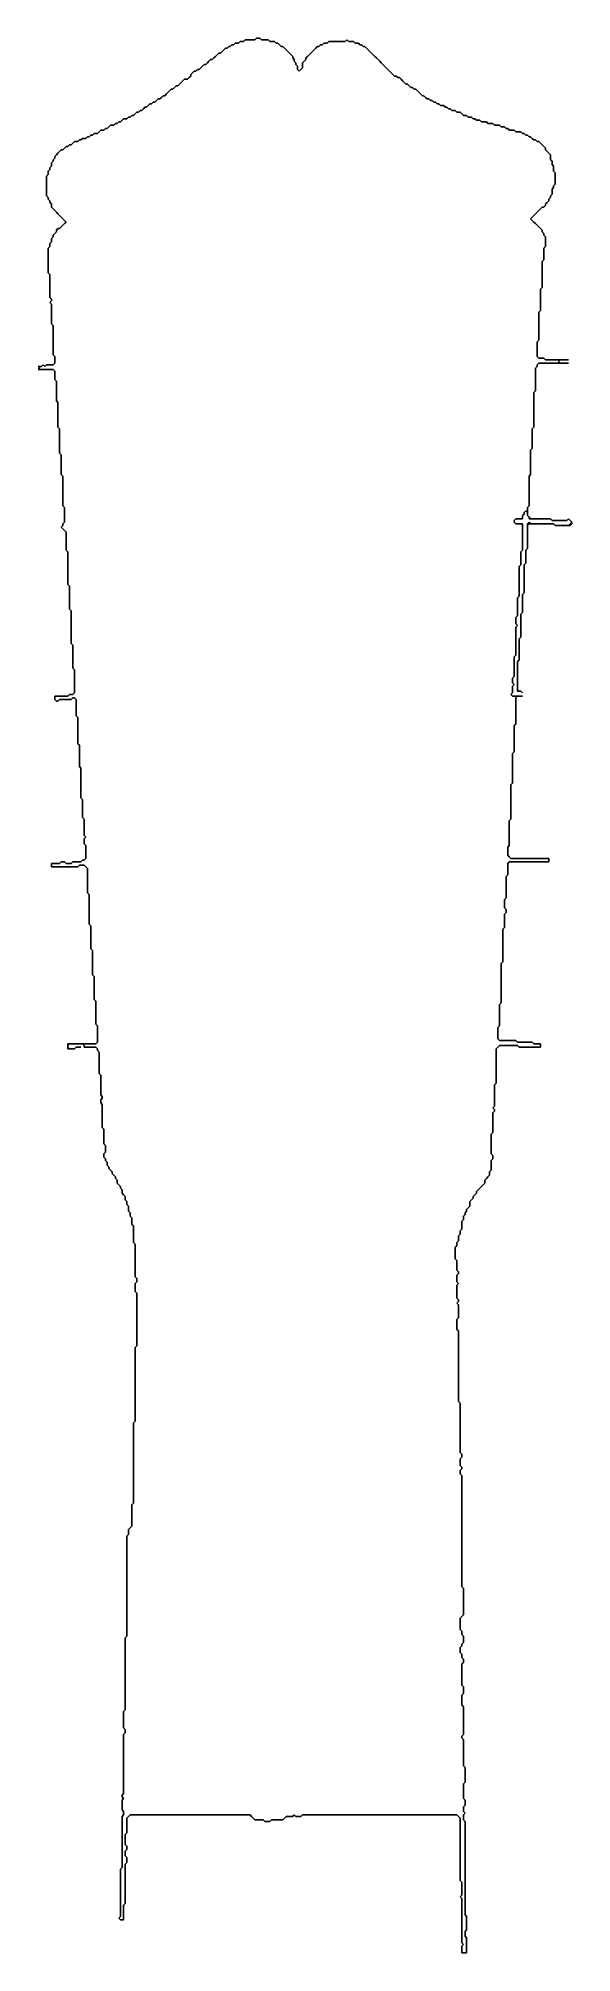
# Model space of a CAD drawing. Extents: x 166 to 207, y 344 to 490.
import ezdxf

# ---------------------------------------------------------------- set-up
doc = ezdxf.new("R2010")
doc.units = 0

msp = doc.modelspace()

# ---------------------------------------------------------------- linework, layer by layer
at = {"layer": 'contour_0'}
for p, q in [((180, 488.75), (179.875, 488.625)), ((180.125, 488.875), (180, 488.75)), ((180.25, 489), (180.125, 488.875)), ((180.375, 489), (180.25, 489)), ((180.5, 489.125), (180.375, 489)), ((180.625, 489.125), (180.5, 489.125)), ((180.75, 489.25), (180.625, 489.125)), ((180.875, 489.25), (180.75, 489.25)), ((181, 489.375), (180.875, 489.25)), ((181.125, 489.375), (181, 489.375)), ((181.25, 489.375), (181.125, 489.375)), ((181.375, 489.5), (181.25, 489.375)), ((181.5, 489.5), (181.375, 489.5)), ((181.625, 489.5), (181.5, 489.5)), ((181.75, 489.625), (181.625, 489.5)), ((181.875, 489.625), (181.75, 489.625)), ((182, 489.625), (181.875, 489.625)), ((182.125, 489.625), (182, 489.625)), ((182.25, 489.625), (182.125, 489.625)), ((182.375, 489.625), (182.25, 489.625)), ((182.5, 489.625), (182.375, 489.625)), ((182.625, 489.75), (182.5, 489.625)), ((182.75, 489.75), (182.625, 489.75)), ((182.625, 489.75), (182.625, 489.75)), ((182.875, 489.75), (182.75, 489.75)), ((183, 489.625), (182.875, 489.75)), ((183.125, 489.625), (183, 489.625)), ((183.25, 489.625), (183.125, 489.625)), ((183.375, 489.625), (183.25, 489.625)), ((183.5, 489.625), (183.375, 489.625)), ((183.625, 489.5), (183.5, 489.625)), ((183.75, 489.5), (183.625, 489.5)), ((183.875, 489.5), (183.75, 489.5)), ((184, 489.5), (183.875, 489.5)), ((184.125, 489.375), (184, 489.5)), ((184.25, 489.375), (184.125, 489.375)), ((184.375, 489.25), (184.25, 489.375)), ((184.5, 489.125), (184.375, 489.25)), ((184.625, 489.125), (184.5, 489.125)), ((184.75, 489), (184.625, 489.125)), ((184.875, 488.875), (184.75, 489)), ((185, 488.75), (184.875, 488.875)), ((185.125, 488.625), (185, 488.75)), ((186.875, 488.75), (186.75, 488.625)), ((187, 488.875), (186.875, 488.75)), ((187.125, 489), (187, 488.875)), ((187.25, 489.125), (187.125, 489)), ((187.375, 489.125), (187.25, 489.125)), ((187.5, 489.25), (187.375, 489.125)), ((187.625, 489.25), (187.5, 489.25)), ((187.75, 489.375), (187.625, 489.25)), ((187.875, 489.375), (187.75, 489.375)), ((188, 489.375), (187.875, 489.375)), ((188.125, 489.5), (188, 489.375)), ((188.25, 489.5), (188.125, 489.5)), ((188.375, 489.5), (188.25, 489.5)), ((188.5, 489.5), (188.375, 489.5)), ((188.625, 489.5), (188.5, 489.5)), ((188.75, 489.5), (188.625, 489.5)), ((188.875, 489.5), (188.75, 489.5)), ((189, 489.5), (188.875, 489.5)), ((189.125, 489.5), (189, 489.5)), ((189.25, 489.5), (189.125, 489.5)), ((189.375, 489.5), (189.25, 489.5)), ((189.5, 489.625), (189.375, 489.5)), ((189.625, 489.5), (189.5, 489.625)), ((189.75, 489.5), (189.625, 489.5)), ((189.875, 489.5), (189.75, 489.5)), ((190, 489.5), (189.875, 489.5)), ((190.125, 489.375), (190, 489.5)), ((190.25, 489.375), (190.125, 489.375)), ((190.375, 489.375), (190.25, 489.375)), ((190.5, 489.25), (190.375, 489.375)), ((190.625, 489.25), (190.5, 489.25)), ((190.75, 489.125), (190.625, 489.25)), ((190.875, 489.125), (190.75, 489.125)), ((191, 489), (190.875, 489.125)), ((191.125, 488.875), (191, 489)), ((191.25, 488.75), (191.125, 488.875)), ((191.375, 488.625), (191.25, 488.75)), ((177.875, 487.25), (177.75, 487.125)), ((178, 487.25), (177.875, 487.25)), ((178.125, 487.375), (178, 487.25)), ((178.25, 487.375), (178.125, 487.375)), ((178.375, 487.5), (178.25, 487.375)), ((178.5, 487.625), (178.375, 487.5)), ((178.625, 487.75), (178.5, 487.625)), ((178.75, 487.75), (178.625, 487.75)), ((178.875, 487.875), (178.75, 487.75)), ((179, 488), (178.875, 487.875)), ((179.125, 488.125), (179, 488)), ((179.25, 488.125), (179.125, 488.125)), ((179.375, 488.25), (179.25, 488.125)), ((179.5, 488.375), (179.375, 488.25)), ((179.625, 488.5), (179.5, 488.375)), ((179.75, 488.625), (179.625, 488.5)), ((179.875, 488.625), (179.75, 488.625)), ((185.25, 488.5), (185.125, 488.625)), ((185.375, 488.375), (185.25, 488.5)), ((185.375, 488.25), (185.375, 488.375)), ((185.5, 488.125), (185.375, 488.25)), ((185.5, 488), (185.5, 488.125)), ((185.625, 487.875), (185.5, 488)), ((185.625, 487.75), (185.625, 487.875)), ((185.75, 487.625), (185.625, 487.75)), ((185.75, 487.5), (185.75, 487.625)), ((185.75, 487.375), (185.75, 487.5)), ((185.875, 487.25), (185.75, 487.375)), ((186, 487.375), (185.875, 487.25)), ((186.125, 487.5), (186, 487.375)), ((186.25, 488), (186.125, 487.875)), ((186.125, 487.875), (186.125, 487.75)), ((186.125, 487.75), (186.125, 487.625)), ((186.125, 487.625), (186.125, 487.5)), ((186.375, 488.125), (186.25, 488)), ((186.5, 488.375), (186.375, 488.25)), ((186.375, 488.25), (186.375, 488.125)), ((186.625, 488.5), (186.5, 488.375)), ((186.75, 488.625), (186.625, 488.5)), ((191.5, 488.5), (191.375, 488.625)), ((191.625, 488.375), (191.5, 488.5)), ((191.75, 488.25), (191.625, 488.375)), ((191.875, 488.125), (191.75, 488.25)), ((192, 488), (191.875, 488.125)), ((192.125, 487.875), (192, 488)), ((192.25, 487.75), (192.125, 487.875)), ((192.375, 487.625), (192.25, 487.75)), ((192.5, 487.5), (192.375, 487.625)), ((192.625, 487.375), (192.5, 487.5)), ((192.75, 487.25), (192.625, 487.375)), ((192.875, 487.125), (192.75, 487.25)), ((176.125, 485.875), (176, 485.75)), ((176.25, 485.875), (176.125, 485.875)), ((176.375, 486), (176.25, 485.875)), ((176.5, 486.125), (176.375, 486)), ((176.625, 486.125), (176.5, 486.125)), ((176.75, 486.25), (176.625, 486.125)), ((176.875, 486.375), (176.75, 486.25)), ((177, 486.5), (176.875, 486.375)), ((177.125, 486.625), (177, 486.5)), ((177.25, 486.625), (177.125, 486.625)), ((177.375, 486.625), (177.25, 486.625)), ((177.5, 486.75), (177.375, 486.625)), ((177.625, 486.875), (177.5, 486.75)), ((177.75, 487.125), (177.625, 487)), ((177.625, 487), (177.625, 486.875)), ((193, 487), (192.875, 487.125)), ((193.125, 486.875), (193, 487)), ((193.25, 486.875), (193.125, 486.875)), ((193.375, 486.75), (193.25, 486.875)), ((193.5, 486.75), (193.375, 486.75)), ((193.625, 486.625), (193.5, 486.75)), ((193.75, 486.5), (193.625, 486.625)), ((193.875, 486.375), (193.75, 486.5)), ((194, 486.25), (193.875, 486.375)), ((194.125, 486.25), (194, 486.25)), ((194.25, 486.125), (194.125, 486.25)), ((194.375, 486), (194.25, 486.125)), ((194.5, 486), (194.375, 486)), ((194.625, 485.875), (194.5, 486)), ((194.75, 485.875), (194.625, 485.875)), ((194.875, 485.75), (194.75, 485.875)), ((174, 484.375), (173.875, 484.25)), ((174.125, 484.5), (174, 484.375)), ((174.25, 484.5), (174.125, 484.5)), ((174.375, 484.625), (174.25, 484.5)), ((174.5, 484.75), (174.375, 484.625)), ((174.625, 484.75), (174.5, 484.75)), ((174.75, 484.875), (174.625, 484.75)), ((174.875, 484.875), (174.75, 484.875)), ((175, 485), (174.875, 484.875)), ((175.125, 485.125), (175, 485)), ((175.25, 485.125), (175.125, 485.125)), ((175.375, 485.25), (175.25, 485.125)), ((175.5, 485.375), (175.375, 485.25)), ((175.625, 485.375), (175.5, 485.375)), ((175.75, 485.5), (175.625, 485.375)), ((175.875, 485.625), (175.75, 485.5)), ((176, 485.75), (175.875, 485.625)), ((195, 485.625), (194.875, 485.75)), ((195.125, 485.5), (195, 485.625)), ((195.25, 485.375), (195.125, 485.5)), ((195.375, 485.375), (195.25, 485.375)), ((195.5, 485.25), (195.375, 485.375)), ((195.625, 485.125), (195.5, 485.25)), ((195.75, 485.125), (195.625, 485.125)), ((195.875, 485), (195.75, 485.125)), ((196, 485), (195.875, 485)), ((196.125, 484.875), (196, 485)), ((196.25, 484.875), (196.125, 484.875)), ((196.375, 484.75), (196.25, 484.875)), ((196.5, 484.75), (196.375, 484.75)), ((196.625, 484.625), (196.5, 484.75)), ((196.75, 484.625), (196.625, 484.625)), ((196.875, 484.625), (196.75, 484.625)), ((197, 484.5), (196.875, 484.625)), ((197.125, 484.5), (197, 484.5)), ((197.25, 484.375), (197.125, 484.5)), ((197.375, 484.375), (197.25, 484.375)), ((197.5, 484.25), (197.375, 484.375)), ((171.125, 482.875), (171, 482.75)), ((171.25, 482.875), (171.125, 482.875)), ((171.375, 483), (171.25, 482.875)), ((171.5, 483.125), (171.375, 483)), ((171.625, 483.125), (171.5, 483.125)), ((171.75, 483.125), (171.625, 483.125)), ((171.875, 483.25), (171.75, 483.125)), ((172, 483.25), (171.875, 483.25)), ((172.125, 483.375), (172, 483.25)), ((172.25, 483.375), (172.125, 483.375)), ((172.375, 483.5), (172.25, 483.375)), ((172.5, 483.625), (172.375, 483.5)), ((172.625, 483.625), (172.5, 483.625)), ((172.75, 483.625), (172.625, 483.625)), ((172.875, 483.75), (172.75, 483.625)), ((173, 483.75), (172.875, 483.75)), ((173.125, 483.875), (173, 483.75)), ((173.25, 483.875), (173.125, 483.875)), ((173.375, 484), (173.25, 483.875)), ((173.5, 484.125), (173.375, 484)), ((173.625, 484.125), (173.5, 484.125)), ((173.75, 484.25), (173.625, 484.125)), ((173.875, 484.25), (173.75, 484.25)), ((197.625, 484.25), (197.5, 484.25)), ((197.75, 484.25), (197.625, 484.25)), ((197.875, 484.125), (197.75, 484.25)), ((198, 484.125), (197.875, 484.125)), ((198.125, 484.125), (198, 484.125)), ((198.25, 484), (198.125, 484.125)), ((198.375, 483.875), (198.25, 484)), ((198.5, 483.875), (198.375, 483.875)), ((198.625, 483.875), (198.5, 483.875)), ((198.75, 483.75), (198.625, 483.875)), ((198.875, 483.75), (198.75, 483.75)), ((199, 483.75), (198.875, 483.75)), ((199.125, 483.625), (199, 483.75)), ((199.25, 483.625), (199.125, 483.625)), ((199.375, 483.5), (199.25, 483.625)), ((199.5, 483.5), (199.375, 483.5)), ((199.625, 483.5), (199.5, 483.5)), ((199.75, 483.375), (199.625, 483.5)), ((199.875, 483.375), (199.75, 483.375)), ((200, 483.375), (199.875, 483.375)), ((200.125, 483.375), (200, 483.375)), ((200.25, 483.25), (200.125, 483.375)), ((200.375, 483.25), (200.25, 483.25)), ((200.5, 483.25), (200.375, 483.25)), ((200.625, 483.25), (200.5, 483.25)), ((200.75, 483.125), (200.625, 483.25)), ((200.875, 483.125), (200.75, 483.125)), ((201, 483.125), (200.875, 483.125)), ((201.125, 483.125), (201, 483.125)), ((201.25, 483), (201.125, 483.125)), ((201.375, 483), (201.25, 483)), ((201.5, 483), (201.375, 483)), ((201.625, 482.875), (201.5, 483)), ((201.75, 482.875), (201.625, 482.875)), ((201.875, 482.75), (201.75, 482.875)), ((168.125, 481.5), (168, 481.375)), ((168.25, 481.5), (168.125, 481.5)), ((168.375, 481.625), (168.25, 481.5)), ((168.5, 481.625), (168.375, 481.625)), ((168.625, 481.75), (168.5, 481.625)), ((168.75, 481.875), (168.625, 481.75)), ((168.875, 481.875), (168.75, 481.875)), ((169, 481.875), (168.875, 481.875)), ((169.125, 482), (169, 481.875)), ((169.25, 482), (169.125, 482)), ((169.375, 482.125), (169.25, 482)), ((169.5, 482.125), (169.375, 482.125)), ((169.625, 482.125), (169.5, 482.125)), ((169.75, 482.25), (169.625, 482.125)), ((169.875, 482.25), (169.75, 482.25)), ((170, 482.375), (169.875, 482.25)), ((170.125, 482.375), (170, 482.375)), ((170.25, 482.5), (170.125, 482.375)), ((170.375, 482.5), (170.25, 482.5)), ((170.5, 482.5), (170.375, 482.5)), ((170.625, 482.625), (170.5, 482.5)), ((170.75, 482.75), (170.625, 482.625)), ((170.875, 482.75), (170.75, 482.75)), ((171, 482.75), (170.875, 482.75)), ((202, 482.75), (201.875, 482.75)), ((202.125, 482.75), (202, 482.75)), ((202.25, 482.75), (202.125, 482.75)), ((202.375, 482.625), (202.25, 482.75)), ((202.5, 482.625), (202.375, 482.625)), ((202.625, 482.625), (202.5, 482.625)), ((202.75, 482.625), (202.625, 482.625)), ((202.875, 482.5), (202.75, 482.625)), ((203, 482.5), (202.875, 482.5)), ((203.125, 482.375), (203, 482.5)), ((203.25, 482.375), (203.125, 482.375)), ((203.375, 482.25), (203.25, 482.375)), ((203.5, 482.25), (203.375, 482.25)), ((203.625, 482.125), (203.5, 482.25)), ((203.75, 482), (203.625, 482.125)), ((203.875, 482), (203.75, 482)), ((204, 481.875), (203.875, 482)), ((204.125, 481.875), (204, 481.875)), ((204.25, 481.75), (204.125, 481.875)), ((204.375, 481.625), (204.25, 481.75)), ((204.5, 481.5), (204.375, 481.625)), ((204.625, 481.375), (204.5, 481.5)), ((167, 480), (166.875, 479.875)), ((167.125, 480.375), (167, 480.25)), ((167, 480.25), (167, 480.125)), ((167, 480.125), (167, 480)), ((167.25, 480.625), (167.125, 480.5)), ((167.125, 480.5), (167.125, 480.375)), ((167.375, 480.875), (167.25, 480.75)), ((167.25, 480.75), (167.25, 480.625)), ((167.5, 481), (167.375, 480.875)), ((167.625, 481.125), (167.5, 481)), ((167.75, 481.25), (167.625, 481.125)), ((167.875, 481.25), (167.75, 481.25)), ((168, 481.375), (167.875, 481.25)), ((204.625, 481.25), (204.625, 481.375)), ((204.75, 481.125), (204.625, 481.25)), ((204.875, 481), (204.75, 481.125)), ((205, 480.875), (204.875, 481)), ((205, 480.75), (205, 480.875)), ((205, 480.625), (205, 480.75)), ((205, 480.5), (205, 480.625)), ((205.125, 480.375), (205, 480.5)), ((205.125, 480.25), (205.125, 480.375)), ((205.125, 480.125), (205.125, 480.25)), ((205.25, 480), (205.125, 480.125)), ((205.25, 479.875), (205.25, 480)), ((166.75, 479.375), (166.625, 479.25)), ((166.625, 479.25), (166.625, 479.125)), ((166.625, 479.125), (166.625, 479)), ((166.625, 479), (166.625, 478.875)), ((166.625, 478.875), (166.625, 478.75)), ((166.625, 478.75), (166.625, 478.625)), ((166.625, 478.625), (166.625, 478.5)), ((166.625, 478.5), (166.625, 478.375)), ((166.875, 479.75), (166.75, 479.625)), ((166.75, 479.625), (166.75, 479.5)), ((166.75, 479.5), (166.75, 479.375)), ((166.875, 479.875), (166.875, 479.75)), ((205.25, 479.75), (205.25, 479.875)), ((205.25, 479.625), (205.25, 479.75)), ((205.375, 479.5), (205.25, 479.625)), ((205.25, 478.5), (205.375, 478.625)), ((205.25, 478.375), (205.25, 478.5)), ((205.375, 479.375), (205.375, 479.5)), ((205.375, 479.25), (205.375, 479.375)), ((205.375, 479.125), (205.375, 479.25)), ((205.375, 479), (205.375, 479.125)), ((205.375, 478.875), (205.375, 479)), ((205.375, 478.75), (205.375, 478.875)), ((205.375, 478.625), (205.375, 478.75)), ((166.625, 478.375), (166.625, 478.25)), ((166.625, 478.25), (166.625, 478.125)), ((166.625, 478.125), (166.625, 478)), ((166.625, 478), (166.625, 477.875)), ((166.625, 477.875), (166.625, 477.75)), ((166.625, 477.75), (166.75, 477.625)), ((166.75, 477.625), (166.75, 477.5)), ((166.75, 477.5), (166.875, 477.375)), ((166.875, 477.375), (166.875, 477.25)), ((166.875, 477.25), (167, 477.125)), ((167, 477.125), (167, 477)), ((204.625, 477.125), (204.75, 477.25)), ((204.625, 477), (204.625, 477.125)), ((204.75, 477.25), (204.875, 477.375)), ((204.875, 477.5), (205, 477.625)), ((204.875, 477.375), (204.875, 477.5)), ((205, 477.75), (205.125, 477.875)), ((205, 477.625), (205, 477.75)), ((205.125, 478.25), (205.25, 478.375)), ((205.125, 478.125), (205.125, 478.25)), ((205.125, 478), (205.125, 478.125)), ((205.125, 477.875), (205.125, 478)), ((167, 477), (167, 476.875)), ((167, 476.875), (167.125, 476.75)), ((167.125, 476.75), (167.25, 476.625)), ((167.25, 476.625), (167.375, 476.5)), ((167.375, 476.5), (167.5, 476.375)), ((167.5, 476.375), (167.625, 476.25)), ((167.625, 476.25), (167.75, 476.125)), ((167.75, 476.125), (167.875, 476)), ((167.875, 476), (168, 475.875)), ((168, 475.625), (167.875, 475.5)), ((168, 475.875), (168.125, 475.75)), ((168.125, 475.75), (168, 475.625)), ((203.5, 476), (203.625, 476.125)), ((203.625, 475.875), (203.5, 476)), ((203.625, 476.125), (203.75, 476.25)), ((203.75, 475.75), (203.625, 475.875)), ((203.75, 476.25), (203.875, 476.375)), ((203.875, 475.625), (203.75, 475.75)), ((203.875, 476.375), (204, 476.5)), ((204, 475.5), (203.875, 475.625)), ((204, 476.5), (204.125, 476.625)), ((204.125, 476.625), (204.25, 476.75)), ((204.25, 476.75), (204.375, 476.875)), ((204.375, 476.875), (204.5, 476.875)), ((204.5, 476.875), (204.625, 477)), ((167, 474.25), (166.875, 474.125)), ((166.875, 474.125), (166.875, 474)), ((167.125, 474.625), (167, 474.5)), ((167, 474.5), (167, 474.375)), ((167, 474.375), (167, 474.25)), ((167.25, 474.875), (167.125, 474.75)), ((167.125, 474.75), (167.125, 474.625)), ((167.375, 475), (167.25, 474.875)), ((167.5, 475.25), (167.375, 475.125)), ((167.375, 475.125), (167.375, 475)), ((167.625, 475.25), (167.5, 475.25)), ((167.75, 475.375), (167.625, 475.25)), ((167.875, 475.5), (167.75, 475.375)), ((204.125, 475.375), (204, 475.5)), ((204.25, 475.25), (204.125, 475.375)), ((204.375, 475.125), (204.25, 475.25)), ((204.375, 475), (204.375, 475.125)), ((204.5, 474.875), (204.375, 475)), ((204.5, 474.75), (204.5, 474.875)), ((204.625, 474.625), (204.5, 474.75)), ((204.625, 474.5), (204.625, 474.625)), ((204.625, 474.375), (204.625, 474.5)), ((204.625, 474.25), (204.625, 474.375)), ((204.625, 474.125), (204.625, 474.25)), ((204.625, 474), (204.625, 474.125)), ((166.875, 473.875), (166.75, 473.75)), ((166.75, 473.75), (166.75, 473.625)), ((166.75, 473.625), (166.75, 473.5)), ((166.75, 473.5), (166.75, 473.375)), ((166.75, 473.375), (166.75, 473.25)), ((166.75, 473.25), (166.75, 473.125)), ((166.75, 473.125), (166.75, 473)), ((166.75, 473), (166.75, 472.875)), ((166.75, 472.875), (166.75, 472.75)), ((166.75, 472.75), (166.75, 472.625)), ((166.875, 474), (166.875, 473.875)), ((204.375, 472.75), (204.5, 472.875)), ((204.375, 472.625), (204.375, 472.75)), ((204.5, 473.75), (204.625, 473.875)), ((204.5, 473.625), (204.5, 473.75)), ((204.5, 473.5), (204.5, 473.625)), ((204.5, 473.375), (204.5, 473.5)), ((204.5, 473.25), (204.5, 473.375)), ((204.5, 473.125), (204.5, 473.25)), ((204.5, 473), (204.5, 473.125)), ((204.5, 472.875), (204.5, 473)), ((204.625, 473.875), (204.625, 474)), ((166.75, 472.625), (166.75, 472.5)), ((166.75, 472.5), (166.75, 472.375)), ((166.75, 472.375), (166.75, 472.25)), ((166.75, 472.25), (166.75, 472.125)), ((166.75, 472.125), (166.75, 472)), ((166.75, 472), (166.75, 471.875)), ((166.75, 471.875), (166.875, 471.75)), ((166.875, 471.75), (166.875, 471.625)), ((166.875, 471.625), (166.875, 471.5)), ((166.875, 471.5), (166.875, 471.375)), ((166.875, 471.375), (166.875, 471.25)), ((166.875, 471.25), (166.875, 471.125)), ((204.375, 472.5), (204.375, 472.625)), ((204.375, 472.375), (204.375, 472.5)), ((204.375, 472.25), (204.375, 472.375)), ((204.375, 472.125), (204.375, 472.25)), ((204.375, 472), (204.375, 472.125)), ((204.375, 471.875), (204.375, 472)), ((204.375, 471.75), (204.375, 471.875)), ((204.375, 471.625), (204.375, 471.75)), ((204.375, 471.5), (204.375, 471.625)), ((204.375, 471.375), (204.375, 471.5)), ((204.375, 471.25), (204.375, 471.375)), ((204.375, 471.125), (204.375, 471.25)), ((166.875, 471.125), (166.875, 471)), ((166.875, 471), (166.875, 470.875)), ((166.875, 470.875), (166.875, 470.75)), ((166.875, 470.75), (166.875, 470.625)), ((166.875, 470.625), (166.875, 470.5)), ((166.875, 470.5), (166.875, 470.375)), ((166.875, 470.375), (166.875, 470.25)), ((166.875, 470.25), (166.875, 470.125)), ((166.875, 470.125), (166.875, 470)), ((166.875, 470), (167, 469.875)), ((167, 469.75), (166.875, 469.625)), ((167, 469.875), (167, 469.75)), ((204.25, 470.625), (204.375, 470.75)), ((204.25, 470.5), (204.25, 470.625)), ((204.25, 470.375), (204.25, 470.5)), ((204.25, 470.25), (204.25, 470.375)), ((204.25, 470.125), (204.25, 470.25)), ((204.25, 470), (204.25, 470.125)), ((204.25, 469.875), (204.25, 470)), ((204.25, 469.75), (204.25, 469.875)), ((204.25, 469.625), (204.25, 469.75)), ((204.375, 471), (204.375, 471.125)), ((204.375, 470.875), (204.375, 471)), ((204.375, 470.75), (204.375, 470.875)), ((166.875, 469.625), (167, 469.5)), ((167, 469.5), (167, 469.375)), ((167, 469.375), (167, 469.25)), ((167, 469.25), (167, 469.125)), ((167, 469.125), (167, 469)), ((167, 469), (167, 468.875)), ((167, 468.875), (167, 468.75)), ((167, 468.75), (167, 468.625)), ((167, 468.625), (167, 468.5)), ((167, 468.5), (167, 468.375)), ((167, 468.375), (167, 468.25)), ((204.125, 468.875), (204.25, 469)), ((204.125, 468.75), (204.125, 468.875)), ((204.125, 468.625), (204.125, 468.75)), ((204.125, 468.5), (204.125, 468.625)), ((204.125, 468.375), (204.125, 468.5)), ((204.125, 468.25), (204.125, 468.375)), ((204.25, 469.5), (204.25, 469.625)), ((204.25, 469.375), (204.25, 469.5)), ((204.25, 469.25), (204.25, 469.375)), ((204.25, 469.125), (204.25, 469.25)), ((204.25, 469), (204.25, 469.125)), ((167, 468.25), (167, 468.125)), ((167, 468.125), (167, 468)), ((167, 468), (167.125, 467.875)), ((167.125, 467.875), (167.125, 467.75)), ((167.125, 467.75), (167.125, 467.625)), ((167.125, 467.625), (167.125, 467.5)), ((167.125, 467.5), (167.125, 467.375)), ((167.125, 467.375), (167.125, 467.25)), ((167.125, 467.25), (167.125, 467.125)), ((167.125, 467.125), (167.125, 467)), ((167.125, 467), (167.125, 466.875)), ((167.125, 466.875), (167.125, 466.75)), ((204.125, 468.125), (204.125, 468.25)), ((204.125, 468), (204.125, 468.125)), ((204.125, 467.875), (204.125, 468)), ((204.125, 467.75), (204.125, 467.875)), ((204.125, 467.625), (204.125, 467.75)), ((204.125, 467.5), (204.125, 467.625)), ((204.125, 467.375), (204.125, 467.5)), ((204.125, 467.25), (204.125, 467.375)), ((204.125, 467.125), (204.125, 467.25)), ((204.125, 467), (204.125, 467.125)), ((204.125, 466.875), (204.125, 467)), ((204.125, 466.75), (204.125, 466.875)), ((167.125, 466.75), (167.125, 466.625)), ((167.125, 466.625), (167.125, 466.5)), ((167.125, 466.5), (167.125, 466.375)), ((167.125, 466.375), (167.125, 466.25)), ((167.125, 466.25), (167.125, 466.125)), ((167.125, 466.125), (167.125, 466)), ((167.125, 466), (167.125, 465.875)), ((167.125, 465.875), (167.125, 465.75)), ((167.125, 465.75), (167.125, 465.625)), ((167.125, 465.625), (167.25, 465.5)), ((167.25, 465.5), (167.25, 465.375)), ((167.25, 465.375), (167.25, 465.25)), ((204, 466.625), (204.125, 466.75)), ((204, 466.5), (204, 466.625)), ((204, 466.375), (204, 466.5)), ((204, 466.25), (204, 466.375)), ((204, 466.125), (204, 466.25)), ((204, 466), (204, 466.125)), ((204, 465.875), (204, 466)), ((204, 465.75), (204, 465.875)), ((204, 465.625), (204, 465.75)), ((204, 465.5), (204, 465.625)), ((204.125, 465.375), (204, 465.5)), ((204.25, 465.375), (204.125, 465.375)), ((204.375, 465.375), (204.25, 465.375)), ((204.5, 465.375), (204.375, 465.375)), ((204.625, 465.25), (204.5, 465.375)), ((166.125, 464.75), (166, 464.75)), ((166, 464.75), (166.125, 464.625)), ((166.125, 464.625), (166, 464.5)), ((166, 464.5), (166.125, 464.5)), ((166.25, 464.75), (166.125, 464.75)), ((166.125, 464.5), (166.25, 464.5)), ((166.375, 464.875), (166.25, 464.75)), ((166.25, 464.5), (166.375, 464.5)), ((166.5, 464.75), (166.375, 464.875)), ((166.375, 464.5), (166.5, 464.5)), ((166.625, 464.875), (166.5, 464.75)), ((166.5, 464.5), (166.625, 464.5)), ((166.75, 464.875), (166.625, 464.875)), ((166.625, 464.5), (166.75, 464.5)), ((166.875, 464.875), (166.75, 464.875)), ((166.75, 464.5), (166.875, 464.5)), ((167, 464.875), (166.875, 464.875)), ((166.875, 464.5), (167, 464.5)), ((167.125, 464.875), (167, 464.875)), ((167, 464.5), (167.125, 464.5)), ((167.25, 465), (167.125, 464.875)), ((167.125, 464.5), (167.25, 464.375)), ((167.25, 465.25), (167.25, 465.125)), ((167.25, 465.125), (167.25, 465)), ((167.25, 464.375), (167.25, 464.25)), ((167.25, 464.25), (167.25, 464.125)), ((167.25, 464.125), (167.25, 464)), ((167.25, 464), (167.25, 463.875)), ((203.875, 464.625), (204, 464.75)), ((203.875, 464.5), (203.875, 464.625)), ((203.875, 464.375), (203.875, 464.5)), ((203.875, 464.25), (203.875, 464.375)), ((203.875, 464.125), (203.875, 464.25)), ((203.875, 464), (203.875, 464.125)), ((203.875, 463.875), (203.875, 464)), ((204, 464.875), (204.125, 465)), ((204, 464.75), (204, 464.875)), ((204.125, 465), (204.25, 465)), ((204.25, 465), (204.375, 465)), ((204.375, 465), (204.5, 465)), ((204.5, 465), (204.625, 465)), ((204.75, 465.25), (204.625, 465.25)), ((204.625, 465), (204.75, 465)), ((204.875, 465.25), (204.75, 465.25)), ((204.75, 465), (204.875, 465)), ((205, 465.25), (204.875, 465.25)), ((204.875, 465), (205, 465)), ((205.125, 465.25), (205, 465.25)), ((205, 465), (205.125, 465)), ((205.25, 465.25), (205.125, 465.25)), ((205.125, 465), (205.25, 465)), ((205.375, 465.25), (205.25, 465.25)), ((205.25, 465), (205.375, 465)), ((205.5, 465.25), (205.375, 465.25)), ((205.375, 465), (205.5, 465)), ((205.625, 465.25), (205.5, 465.25)), ((205.5, 465), (205.625, 465)), ((205.625, 465.125), (205.75, 465.25)), ((205.75, 465.25), (205.625, 465.25)), ((205.75, 465), (205.625, 465.125)), ((205.625, 465), (205.75, 465)), ((205.75, 465.25), (205.875, 465.25)), ((205.875, 465.25), (205.75, 465.25)), ((205.75, 465), (205.875, 465)), ((205.875, 465), (205.75, 465)), ((205.875, 465.25), (206, 465.25)), ((206, 465.25), (205.875, 465.25)), ((205.875, 465), (206, 465)), ((206, 465), (205.875, 465)), ((206, 465.25), (206.125, 465.25)), ((206.125, 465.25), (206, 465.25)), ((206, 465), (206.125, 465)), ((206.125, 465), (206, 465)), ((206.125, 465.25), (206.25, 465.25)), ((206.25, 465.25), (206.125, 465.25)), ((206.125, 465), (206.25, 465)), ((206.25, 465), (206.125, 465)), ((206.25, 465.25), (206.375, 465.25)), ((206.375, 465.25), (206.25, 465.25)), ((206.25, 465), (206.375, 465)), ((206.375, 465), (206.25, 465)), ((167.25, 463.875), (167.25, 463.75)), ((167.25, 463.75), (167.375, 463.625)), ((167.375, 463.625), (167.375, 463.5)), ((167.375, 463.5), (167.375, 463.375)), ((167.375, 463.375), (167.375, 463.25)), ((167.375, 463.25), (167.375, 463.125)), ((167.375, 463.125), (167.375, 463)), ((167.375, 463), (167.375, 462.875)), ((167.375, 462.875), (167.375, 462.75)), ((167.375, 462.75), (167.375, 462.625)), ((167.375, 462.625), (167.375, 462.5)), ((167.375, 462.5), (167.375, 462.375)), ((203.75, 462.75), (203.875, 462.875)), ((203.75, 462.625), (203.75, 462.75)), ((203.75, 462.5), (203.75, 462.625)), ((203.75, 462.375), (203.75, 462.5)), ((203.875, 463.75), (203.875, 463.875)), ((203.875, 463.625), (203.875, 463.75)), ((203.875, 463.5), (203.875, 463.625)), ((203.875, 463.375), (203.875, 463.5)), ((203.875, 463.25), (203.875, 463.375)), ((203.875, 463.125), (203.875, 463.25)), ((203.875, 463), (203.875, 463.125)), ((203.875, 462.875), (203.875, 463)), ((167.375, 462.375), (167.375, 462.25)), ((167.375, 462.25), (167.375, 462.125)), ((167.375, 462.125), (167.5, 462)), ((167.5, 462), (167.5, 461.875)), ((167.5, 461.875), (167.5, 461.75)), ((167.5, 461.75), (167.5, 461.625)), ((167.5, 461.625), (167.5, 461.5)), ((167.5, 461.5), (167.5, 461.375)), ((167.5, 461.375), (167.5, 461.25)), ((167.5, 461.25), (167.5, 461.125)), ((167.5, 461.125), (167.5, 461)), ((167.5, 461), (167.5, 460.875)), ((203.75, 462.25), (203.75, 462.375)), ((203.75, 462.125), (203.75, 462.25)), ((203.75, 462), (203.75, 462.125)), ((203.75, 461.875), (203.75, 462)), ((203.75, 461.75), (203.75, 461.875)), ((203.75, 461.625), (203.75, 461.75)), ((203.75, 461.5), (203.75, 461.625)), ((203.75, 461.375), (203.75, 461.5)), ((203.75, 461.25), (203.75, 461.375)), ((203.75, 461.125), (203.75, 461.25)), ((203.75, 461), (203.75, 461.125)), ((203.75, 460.875), (203.75, 461)), ((167.5, 460.875), (167.5, 460.75)), ((167.5, 460.75), (167.5, 460.625)), ((167.5, 460.625), (167.5, 460.5)), ((167.5, 460.5), (167.5, 460.375)), ((167.5, 460.375), (167.5, 460.25)), ((167.5, 460.25), (167.5, 460.125)), ((167.5, 460.125), (167.625, 460)), ((167.625, 460), (167.625, 459.875)), ((167.625, 459.875), (167.625, 459.75)), ((167.625, 459.75), (167.625, 459.625)), ((167.625, 459.625), (167.625, 459.5)), ((203.625, 460), (203.75, 460.125)), ((203.625, 459.875), (203.625, 460)), ((203.625, 459.75), (203.625, 459.875)), ((203.625, 459.625), (203.625, 459.75)), ((203.625, 459.5), (203.625, 459.625)), ((203.75, 460.75), (203.75, 460.875)), ((203.75, 460.625), (203.75, 460.75)), ((203.75, 460.5), (203.75, 460.625)), ((203.75, 460.375), (203.75, 460.5)), ((203.75, 460.25), (203.75, 460.375)), ((203.75, 460.125), (203.75, 460.25)), ((167.625, 459.5), (167.625, 459.375)), ((167.625, 459.375), (167.625, 459.25)), ((167.625, 459.25), (167.625, 459.125)), ((167.625, 459.125), (167.625, 459)), ((167.625, 459), (167.625, 458.875)), ((167.625, 458.875), (167.625, 458.75)), ((167.625, 458.75), (167.625, 458.625)), ((167.625, 458.625), (167.625, 458.5)), ((167.625, 458.5), (167.625, 458.375)), ((167.625, 458.375), (167.625, 458.25)), ((167.625, 458.25), (167.625, 458.125)), ((167.625, 458.125), (167.75, 458)), ((203.5, 458.375), (203.625, 458.5)), ((203.5, 458.25), (203.5, 458.375)), ((203.5, 458.125), (203.5, 458.25)), ((203.5, 458), (203.5, 458.125)), ((203.625, 459.375), (203.625, 459.5)), ((203.625, 459.25), (203.625, 459.375)), ((203.625, 459.125), (203.625, 459.25)), ((203.625, 459), (203.625, 459.125)), ((203.625, 458.875), (203.625, 459)), ((203.625, 458.75), (203.625, 458.875)), ((203.625, 458.625), (203.625, 458.75)), ((203.625, 458.5), (203.625, 458.625)), ((167.75, 458), (167.75, 457.875)), ((167.75, 457.875), (167.75, 457.75)), ((167.75, 457.75), (167.75, 457.625)), ((167.75, 457.625), (167.75, 457.5)), ((167.75, 457.5), (167.75, 457.375)), ((167.75, 457.375), (167.75, 457.25)), ((167.75, 457.25), (167.75, 457.125)), ((167.75, 457.125), (167.75, 457)), ((167.75, 457), (167.75, 456.875)), ((167.75, 456.875), (167.75, 456.75)), ((167.75, 456.75), (167.75, 456.625)), ((167.75, 456.625), (167.75, 456.5)), ((203.5, 457.875), (203.5, 458)), ((203.5, 457.75), (203.5, 457.875)), ((203.5, 457.625), (203.5, 457.75)), ((203.5, 457.5), (203.5, 457.625)), ((203.5, 457.375), (203.5, 457.5)), ((203.5, 457.25), (203.5, 457.375)), ((203.5, 457.125), (203.5, 457.25)), ((203.5, 457), (203.5, 457.125)), ((203.5, 456.875), (203.5, 457)), ((203.5, 456.75), (203.5, 456.875)), ((203.5, 456.625), (203.5, 456.75)), ((203.5, 456.5), (203.5, 456.625)), ((167.75, 456.5), (167.875, 456.375)), ((167.875, 456.375), (167.875, 456.25)), ((167.875, 456.25), (167.875, 456.125)), ((167.875, 456.125), (167.875, 456)), ((167.875, 456), (167.875, 455.875)), ((167.875, 455.875), (167.875, 455.75)), ((167.875, 455.75), (167.875, 455.625)), ((167.875, 455.625), (167.875, 455.5)), ((167.875, 455.5), (167.875, 455.375)), ((167.875, 455.375), (167.875, 455.25)), ((167.875, 455.25), (167.875, 455.125)), ((203.375, 456.375), (203.5, 456.5)), ((203.375, 456.25), (203.375, 456.375)), ((203.375, 456.125), (203.375, 456.25)), ((203.375, 456), (203.375, 456.125)), ((203.375, 455.875), (203.375, 456)), ((203.375, 455.75), (203.375, 455.875)), ((203.375, 455.625), (203.375, 455.75)), ((203.375, 455.5), (203.375, 455.625)), ((203.375, 455.375), (203.375, 455.5)), ((203.375, 455.25), (203.375, 455.375)), ((203.375, 455.125), (203.375, 455.25)), ((167.875, 455.125), (167.875, 455)), ((167.875, 455), (167.875, 454.875)), ((167.875, 454.875), (167.875, 454.75)), ((167.875, 454.75), (167.875, 454.625)), ((167.875, 454.625), (167.875, 454.5)), ((167.875, 454.5), (167.875, 454.375)), ((167.875, 454.375), (167.875, 454.25)), ((167.875, 454.25), (167.875, 454.125)), ((167.875, 454.125), (168, 454)), ((168, 454), (168, 453.875)), ((168, 453.875), (168, 453.75)), ((168, 453.75), (168, 453.625)), ((203, 453.625), (203.125, 453.75)), ((203.125, 453.75), (203.25, 453.625)), ((203.25, 454), (203.375, 454.125)), ((203.25, 453.875), (203.25, 454)), ((203.25, 453.75), (203.25, 453.875)), ((203.25, 453.625), (203.25, 453.75)), ((203.375, 455), (203.375, 455.125)), ((203.375, 454.875), (203.375, 455)), ((203.375, 454.75), (203.375, 454.875)), ((203.375, 454.625), (203.375, 454.75)), ((203.375, 454.5), (203.375, 454.625)), ((203.375, 454.375), (203.375, 454.5)), ((203.375, 454.25), (203.375, 454.375)), ((203.375, 454.125), (203.375, 454.25)), ((167.875, 452.625), (167.75, 452.5)), ((167.75, 452.5), (167.875, 452.375)), ((168, 452.875), (167.875, 452.75)), ((167.875, 452.75), (167.875, 452.625)), ((167.875, 452.375), (168, 452.25)), ((168, 453.625), (168, 453.5)), ((168, 453.5), (168, 453.375)), ((168, 453.375), (168, 453.25)), ((168, 453.25), (168, 453.125)), ((168, 453.125), (168, 453)), ((168, 453), (168, 452.875)), ((168, 452.25), (168.125, 452.125)), ((202.25, 453), (202.375, 453.125)), ((202.25, 452.875), (202.25, 453)), ((202.375, 452.75), (202.25, 452.875)), ((202.375, 453.125), (202.5, 453.125)), ((202.5, 452.75), (202.375, 452.75)), ((202.5, 453.125), (202.625, 453.125)), ((202.625, 452.75), (202.5, 452.75)), ((202.625, 453.125), (202.75, 453.125)), ((202.75, 452.75), (202.625, 452.75)), ((202.75, 453.125), (202.875, 453.125)), ((202.875, 452.75), (202.75, 452.75)), ((202.875, 453.375), (203, 453.5)), ((202.875, 453.25), (202.875, 453.375)), ((202.875, 453.125), (202.875, 453.25)), ((202.875, 452.625), (202.875, 452.75)), ((202.875, 452.5), (202.875, 452.625)), ((202.875, 452.375), (202.875, 452.5)), ((202.875, 452.25), (202.875, 452.375)), ((202.875, 452.125), (202.875, 452.25)), ((203, 453.5), (203, 453.625)), ((203.25, 453.625), (203.25, 453.5)), ((203.25, 453.5), (203.25, 453.625)), ((203.25, 453.5), (203.25, 453.375)), ((203.25, 453.375), (203.25, 453.5)), ((203.25, 453.375), (203.375, 453.25)), ((203.375, 453.25), (203.25, 453.375)), ((203.375, 452.875), (203.25, 452.75)), ((203.25, 452.75), (203.25, 452.625)), ((203.25, 452.625), (203.375, 452.75)), ((203.25, 452.625), (203.25, 452.5)), ((203.25, 452.5), (203.25, 452.625)), ((203.25, 452.5), (203.25, 452.375)), ((203.25, 452.375), (203.25, 452.5)), ((203.25, 452.375), (203.25, 452.25)), ((203.25, 452.25), (203.25, 452.375)), ((203.25, 452.25), (203.25, 452.125)), ((203.25, 452.125), (203.25, 452.25)), ((203.375, 453.25), (203.375, 453.125)), ((203.5, 453.125), (203.375, 453.25)), ((203.375, 453.125), (203.5, 453.125)), ((203.5, 452.75), (203.375, 452.875)), ((203.375, 452.75), (203.5, 452.75)), ((203.5, 453.125), (203.625, 453.125)), ((203.625, 453.125), (203.5, 453.125)), ((203.625, 452.75), (203.5, 452.75)), ((203.5, 452.75), (203.625, 452.75)), ((203.625, 453.125), (203.75, 453.125)), ((203.75, 453.125), (203.625, 453.125)), ((203.75, 452.75), (203.625, 452.75)), ((203.625, 452.75), (203.75, 452.75)), ((203.75, 453.125), (203.875, 453.125)), ((203.875, 453.125), (203.75, 453.125)), ((203.875, 452.75), (203.75, 452.75)), ((203.75, 452.75), (203.875, 452.75)), ((203.875, 453.125), (204, 453.125)), ((204, 453.125), (203.875, 453.125)), ((204, 452.75), (203.875, 452.75)), ((203.875, 452.75), (204, 452.75)), ((204, 453.125), (204.125, 453.125)), ((204.125, 453.125), (204, 453.125)), ((204.125, 452.75), (204, 452.75)), ((204, 452.75), (204.125, 452.75)), ((204.125, 453.125), (204.25, 453.125)), ((204.25, 453.125), (204.125, 453.125)), ((204.25, 452.75), (204.125, 452.75)), ((204.125, 452.75), (204.25, 452.75)), ((204.25, 453.125), (204.375, 453.125)), ((204.375, 453.125), (204.25, 453.125)), ((204.375, 452.75), (204.25, 452.75)), ((204.25, 452.75), (204.375, 452.75)), ((204.375, 453.125), (204.5, 453.125)), ((204.5, 453.125), (204.375, 453.125)), ((204.5, 452.75), (204.375, 452.75)), ((204.375, 452.75), (204.5, 452.75)), ((204.5, 453.125), (204.625, 453.125)), ((204.625, 453.125), (204.5, 453.125)), ((204.625, 452.75), (204.5, 452.75)), ((204.5, 452.75), (204.625, 452.75)), ((204.625, 453.125), (204.75, 453.125)), ((204.75, 453.125), (204.625, 453.125)), ((204.75, 452.75), (204.625, 452.75)), ((204.625, 452.75), (204.75, 452.75)), ((204.75, 453.125), (204.875, 453.125)), ((204.875, 453.125), (204.75, 453.125)), ((204.875, 452.75), (204.75, 452.75)), ((204.75, 452.75), (204.875, 452.75)), ((204.875, 453.125), (205, 453.125)), ((205, 453.125), (204.875, 453.125)), ((205, 452.75), (204.875, 452.75)), ((204.875, 452.75), (205, 452.75)), ((205, 453.125), (205.125, 453)), ((205.125, 453), (205, 453.125)), ((205.125, 452.75), (205, 452.75)), ((205, 452.75), (205.125, 452.75)), ((205.125, 453), (205.25, 453)), ((205.25, 453), (205.125, 453)), ((205.25, 452.75), (205.125, 452.75)), ((205.125, 452.75), (205.25, 452.75)), ((205.25, 453), (205.375, 453)), ((205.375, 453), (205.25, 453)), ((205.375, 452.625), (205.25, 452.75)), ((205.25, 452.75), (205.375, 452.625)), ((205.375, 453), (205.5, 453)), ((205.5, 453), (205.375, 453)), ((205.5, 452.625), (205.375, 452.625)), ((205.375, 452.625), (205.5, 452.625)), ((205.5, 453), (205.625, 453)), ((205.625, 453), (205.5, 453)), ((205.625, 452.625), (205.5, 452.625)), ((205.5, 452.625), (205.625, 452.625)), ((205.625, 453), (205.75, 453)), ((205.75, 453), (205.625, 453)), ((205.75, 452.625), (205.625, 452.625)), ((205.625, 452.625), (205.75, 452.625)), ((205.75, 453), (205.875, 453)), ((205.875, 453), (205.75, 453)), ((205.875, 452.625), (205.75, 452.625)), ((205.75, 452.625), (205.875, 452.625)), ((205.875, 453), (206, 453)), ((206, 453), (205.875, 453)), ((206, 452.625), (205.875, 452.625)), ((205.875, 452.625), (206, 452.625)), ((206, 453), (206.125, 453)), ((206.125, 453), (206, 453)), ((206.125, 452.625), (206, 452.625)), ((206, 452.625), (206.125, 452.625)), ((206.125, 453), (206.25, 453)), ((206.25, 453), (206.125, 453)), ((206.25, 452.625), (206.125, 452.625)), ((206.125, 452.625), (206.25, 452.625)), ((206.25, 453), (206.375, 453.125)), ((206.375, 453.125), (206.25, 453)), ((206.375, 452.625), (206.25, 452.625)), ((206.25, 452.625), (206.375, 452.625)), ((206.375, 453.125), (206.5, 453)), ((206.5, 453), (206.375, 453.125)), ((206.5, 452.75), (206.375, 452.625)), ((206.375, 452.625), (206.5, 452.625)), ((206.5, 453), (206.625, 452.875)), ((206.625, 452.875), (206.5, 453)), ((206.625, 452.875), (206.5, 452.75)), ((206.5, 452.625), (206.625, 452.75)), ((206.625, 452.75), (206.625, 452.875)), ((168.125, 452.125), (168.125, 452)), ((168.125, 452), (168.125, 451.875)), ((168.125, 451.875), (168.125, 451.75)), ((168.125, 451.75), (168.125, 451.625)), ((168.125, 451.625), (168.125, 451.5)), ((168.125, 451.5), (168.125, 451.375)), ((168.125, 451.375), (168.125, 451.25)), ((168.125, 451.25), (168.125, 451.125)), ((168.125, 451.125), (168.125, 451)), ((168.125, 451), (168.125, 450.875)), ((168.125, 450.875), (168.125, 450.75)), ((202.875, 452), (202.875, 452.125)), ((202.875, 451.875), (202.875, 452)), ((202.875, 451.75), (202.875, 451.875)), ((202.875, 451.625), (202.875, 451.75)), ((202.875, 451.5), (202.875, 451.625)), ((202.875, 451.375), (202.875, 451.5)), ((202.875, 451.25), (202.875, 451.375)), ((202.875, 451.125), (202.875, 451.25)), ((202.875, 451), (202.875, 451.125)), ((202.875, 450.875), (202.875, 451)), ((202.875, 450.75), (202.875, 450.875)), ((203.25, 450.875), (203.125, 450.75)), ((203.125, 450.75), (203.25, 450.875)), ((203.25, 452.125), (203.25, 452)), ((203.25, 452), (203.25, 452.125)), ((203.25, 452), (203.25, 451.875)), ((203.25, 451.875), (203.25, 452)), ((203.25, 451.875), (203.25, 451.75)), ((203.25, 451.75), (203.25, 451.875)), ((203.25, 451.75), (203.25, 451.625)), ((203.25, 451.625), (203.25, 451.75)), ((203.25, 451.625), (203.25, 451.5)), ((203.25, 451.5), (203.25, 451.625)), ((203.25, 451.5), (203.25, 451.375)), ((203.25, 451.375), (203.25, 451.5)), ((203.25, 451.375), (203.25, 451.25)), ((203.25, 451.25), (203.25, 451.375)), ((203.25, 451.25), (203.25, 451.125)), ((203.25, 451.125), (203.25, 451.25)), ((203.25, 451.125), (203.25, 451)), ((203.25, 451), (203.25, 451.125)), ((203.25, 451), (203.25, 450.875)), ((203.25, 450.875), (203.25, 451)), ((168.125, 450.75), (168.25, 450.625)), ((168.25, 450.625), (168.25, 450.5)), ((168.25, 450.5), (168.25, 450.375)), ((168.25, 450.375), (168.25, 450.25)), ((168.25, 450.25), (168.25, 450.125)), ((168.25, 450.125), (168.25, 450)), ((168.25, 450), (168.25, 449.875)), ((168.25, 449.875), (168.25, 449.75)), ((168.25, 449.75), (168.25, 449.625)), ((168.25, 449.625), (168.25, 449.5)), ((168.25, 449.5), (168.25, 449.375)), ((168.25, 449.375), (168.25, 449.25)), ((202.625, 449.5), (202.75, 449.625)), ((202.625, 449.375), (202.625, 449.5)), ((202.625, 449.25), (202.625, 449.375)), ((202.75, 450.625), (202.875, 450.75)), ((202.75, 450.5), (202.75, 450.625)), ((202.75, 450.375), (202.75, 450.5)), ((202.75, 450.25), (202.75, 450.375)), ((202.75, 450.125), (202.75, 450.25)), ((202.75, 450), (202.75, 450.125)), ((202.75, 449.875), (202.75, 450)), ((202.75, 449.75), (202.75, 449.875)), ((202.75, 449.625), (202.75, 449.75)), ((203.125, 449.75), (203, 449.625)), ((203, 449.625), (203.125, 449.75)), ((203, 449.625), (203, 449.5)), ((203, 449.5), (203, 449.625)), ((203, 449.5), (203, 449.375)), ((203, 449.375), (203, 449.5)), ((203, 449.375), (203, 449.25)), ((203, 449.25), (203, 449.375)), ((203.125, 450.75), (203.125, 450.625)), ((203.125, 450.625), (203.125, 450.75)), ((203.125, 450.625), (203.125, 450.5)), ((203.125, 450.5), (203.125, 450.625)), ((203.125, 450.5), (203.125, 450.375)), ((203.125, 450.375), (203.125, 450.5)), ((203.125, 450.375), (203.125, 450.25)), ((203.125, 450.25), (203.125, 450.375)), ((203.125, 450.25), (203.125, 450.125)), ((203.125, 450.125), (203.125, 450.25)), ((203.125, 450.125), (203.125, 450)), ((203.125, 450), (203.125, 450.125)), ((203.125, 450), (203.125, 449.875)), ((203.125, 449.875), (203.125, 450)), ((203.125, 449.875), (203.125, 449.75)), ((203.125, 449.75), (203.125, 449.875)), ((168.25, 449.25), (168.25, 449.125)), ((168.25, 449.125), (168.25, 449)), ((168.25, 449), (168.25, 448.875)), ((168.25, 448.875), (168.25, 448.75)), ((168.25, 448.75), (168.25, 448.625)), ((168.25, 448.625), (168.25, 448.5)), ((168.25, 448.5), (168.25, 448.375)), ((168.25, 448.375), (168.25, 448.25)), ((168.25, 448.25), (168.25, 448.125)), ((168.25, 448.125), (168.375, 448)), ((168.375, 448), (168.375, 447.875)), ((168.375, 447.875), (168.375, 447.75)), ((202.625, 449.125), (202.625, 449.25)), ((202.625, 449), (202.625, 449.125)), ((202.625, 448.875), (202.625, 449)), ((202.625, 448.75), (202.625, 448.875)), ((202.625, 448.625), (202.625, 448.75)), ((202.625, 448.5), (202.625, 448.625)), ((202.625, 448.375), (202.625, 448.5)), ((202.625, 448.25), (202.625, 448.375)), ((202.625, 448.125), (202.625, 448.25)), ((202.625, 448), (202.625, 448.125)), ((202.625, 447.875), (202.625, 448)), ((202.625, 447.75), (202.625, 447.875)), ((203, 449.25), (203, 449.125)), ((203, 449.125), (203, 449.25)), ((203, 449.125), (203, 449)), ((203, 449), (203, 449.125)), ((203, 449), (203, 448.875)), ((203, 448.875), (203, 449)), ((203, 448.875), (203, 448.75)), ((203, 448.75), (203, 448.875)), ((203, 448.75), (203, 448.625)), ((203, 448.625), (203, 448.75)), ((203, 448.625), (203, 448.5)), ((203, 448.5), (203, 448.625)), ((203, 448.5), (203, 448.375)), ((203, 448.375), (203, 448.5)), ((203, 448.375), (203, 448.25)), ((203, 448.25), (203, 448.375)), ((203, 448.25), (203, 448.125)), ((203, 448.125), (203, 448.25)), ((203, 448.125), (203, 448)), ((203, 448), (203, 448.125)), ((203, 448), (203, 447.875)), ((203, 447.875), (203, 448)), ((203, 447.875), (203, 447.75)), ((203, 447.75), (203, 447.875)), ((168.375, 447.75), (168.375, 447.625)), ((168.375, 447.625), (168.375, 447.5)), ((168.375, 447.5), (168.375, 447.375)), ((168.375, 447.375), (168.375, 447.25)), ((168.375, 447.25), (168.375, 447.125)), ((168.375, 447.125), (168.375, 447)), ((168.375, 447), (168.375, 446.875)), ((168.375, 446.875), (168.375, 446.75)), ((168.375, 446.75), (168.375, 446.625)), ((168.375, 446.625), (168.375, 446.5)), ((168.375, 446.5), (168.375, 446.375)), ((202.5, 447.125), (202.625, 447.25)), ((202.5, 447), (202.5, 447.125)), ((202.5, 446.875), (202.5, 447)), ((202.5, 446.75), (202.5, 446.875)), ((202.5, 446.625), (202.5, 446.75)), ((202.5, 446.5), (202.5, 446.625)), ((202.5, 446.375), (202.5, 446.5)), ((202.625, 447.625), (202.625, 447.75)), ((202.625, 447.5), (202.625, 447.625)), ((202.625, 447.375), (202.625, 447.5)), ((202.625, 447.25), (202.625, 447.375)), ((203, 447.5), (202.875, 447.375)), ((202.875, 447.375), (203, 447.5)), ((202.875, 447.375), (202.875, 447.25)), ((202.875, 447.25), (202.875, 447.375)), ((202.875, 447.25), (202.875, 447.125)), ((202.875, 447.125), (202.875, 447.25)), ((202.875, 447.125), (202.875, 447)), ((202.875, 447), (202.875, 447.125)), ((202.875, 447), (202.875, 446.875)), ((202.875, 446.875), (202.875, 447)), ((202.875, 446.875), (202.875, 446.75)), ((202.875, 446.75), (202.875, 446.875)), ((202.875, 446.75), (202.875, 446.625)), ((202.875, 446.625), (202.875, 446.75)), ((202.875, 446.625), (202.875, 446.5)), ((202.875, 446.5), (202.875, 446.625)), ((202.875, 446.5), (202.875, 446.375)), ((202.875, 446.375), (202.875, 446.5)), ((203, 447.75), (203, 447.625)), ((203, 447.625), (203, 447.75)), ((203, 447.625), (203, 447.5)), ((203, 447.5), (203, 447.625)), ((168.375, 446.375), (168.375, 446.25)), ((168.375, 446.25), (168.5, 446.125)), ((168.5, 446.125), (168.5, 446)), ((168.5, 446), (168.5, 445.875)), ((168.5, 445.875), (168.5, 445.75)), ((168.5, 445.75), (168.5, 445.625)), ((168.5, 445.625), (168.5, 445.5)), ((168.5, 445.5), (168.5, 445.375)), ((168.5, 445.375), (168.5, 445.25)), ((168.5, 445.25), (168.5, 445.125)), ((168.5, 445.125), (168.5, 445)), ((168.5, 445), (168.5, 444.875)), ((202.375, 445.625), (202.5, 445.75)), ((202.375, 445.5), (202.375, 445.625)), ((202.375, 445.375), (202.375, 445.5)), ((202.375, 445.25), (202.375, 445.375)), ((202.375, 445.125), (202.375, 445.25)), ((202.5, 445), (202.375, 445.125)), ((202.375, 444.875), (202.5, 445)), ((202.5, 446.25), (202.5, 446.375)), ((202.5, 446.125), (202.5, 446.25)), ((202.5, 446), (202.5, 446.125)), ((202.5, 445.875), (202.5, 446)), ((202.5, 445.75), (202.5, 445.875)), ((202.875, 446), (202.75, 445.875)), ((202.75, 445.875), (202.875, 446)), ((202.75, 445.875), (202.75, 445.75)), ((202.75, 445.75), (202.75, 445.875)), ((202.75, 445.75), (202.75, 445.625)), ((202.75, 445.625), (202.75, 445.75)), ((202.75, 445.625), (202.75, 445.5)), ((202.75, 445.5), (202.75, 445.625)), ((202.75, 445.5), (202.75, 445.375)), ((202.75, 445.375), (202.75, 445.5)), ((202.75, 445.375), (202.75, 445.25)), ((202.75, 445.25), (202.75, 445.375)), ((202.75, 445.25), (202.75, 445.125)), ((202.75, 445.125), (202.75, 445.25)), ((202.75, 445.125), (202.75, 445)), ((202.75, 445), (202.75, 445.125)), ((202.75, 445), (202.75, 444.875)), ((202.75, 444.875), (202.75, 445)), ((202.875, 446.375), (202.875, 446.25)), ((202.875, 446.25), (202.875, 446.375)), ((202.875, 446.25), (202.875, 446.125)), ((202.875, 446.125), (202.875, 446.25)), ((202.875, 446.125), (202.875, 446)), ((202.875, 446), (202.875, 446.125)), ((168.5, 444.875), (168.5, 444.75)), ((168.5, 444.75), (168.5, 444.625)), ((168.5, 444.625), (168.5, 444.5)), ((168.5, 444.5), (168.5, 444.375)), ((168.5, 444.375), (168.5, 444.25)), ((168.5, 444.25), (168.5, 444.125)), ((168.5, 444.125), (168.5, 444)), ((168.5, 444), (168.5, 443.875)), ((168.5, 443.875), (168.5, 443.75)), ((168.5, 443.75), (168.5, 443.625)), ((168.5, 443.625), (168.625, 443.5)), ((168.625, 443.5), (168.625, 443.375)), ((202.375, 444.75), (202.375, 444.875)), ((202.375, 444.625), (202.375, 444.75)), ((202.375, 444.5), (202.375, 444.625)), ((202.375, 444.375), (202.375, 444.5)), ((202.375, 444.25), (202.375, 444.375)), ((202.375, 444.125), (202.375, 444.25)), ((202.375, 444), (202.375, 444.125)), ((202.375, 443.875), (202.375, 444)), ((202.375, 443.75), (202.375, 443.875)), ((202.375, 443.625), (202.375, 443.75)), ((202.375, 443.5), (202.375, 443.625)), ((202.375, 443.375), (202.375, 443.5)), ((202.75, 444.125), (202.625, 444)), ((202.625, 444), (202.75, 444.125)), ((202.625, 444), (202.625, 443.875)), ((202.625, 443.875), (202.625, 444)), ((202.625, 443.875), (202.625, 443.75)), ((202.625, 443.75), (202.625, 443.875)), ((202.625, 443.75), (202.625, 443.625)), ((202.625, 443.625), (202.625, 443.75)), ((202.625, 443.625), (202.625, 443.5)), ((202.625, 443.5), (202.625, 443.625)), ((202.625, 443.5), (202.625, 443.375)), ((202.625, 443.375), (202.625, 443.5)), ((202.75, 444.875), (202.75, 444.75)), ((202.75, 444.75), (202.75, 444.875)), ((202.75, 444.75), (202.75, 444.625)), ((202.75, 444.625), (202.75, 444.75)), ((202.75, 444.625), (202.75, 444.5)), ((202.75, 444.5), (202.75, 444.625)), ((202.75, 444.5), (202.75, 444.375)), ((202.75, 444.375), (202.75, 444.5)), ((202.75, 444.375), (202.75, 444.25)), ((202.75, 444.25), (202.75, 444.375)), ((202.75, 444.25), (202.75, 444.125)), ((202.75, 444.125), (202.75, 444.25)), ((168.625, 443.375), (168.625, 443.25)), ((168.625, 443.25), (168.625, 443.125)), ((168.625, 443.125), (168.625, 443)), ((168.625, 443), (168.625, 442.875)), ((168.625, 442.875), (168.625, 442.75)), ((168.625, 442.75), (168.625, 442.625)), ((168.625, 442.625), (168.625, 442.5)), ((168.625, 442.5), (168.625, 442.375)), ((168.625, 442.375), (168.625, 442.25)), ((168.625, 442.25), (168.625, 442.125)), ((168.625, 442.125), (168.625, 442)), ((202.25, 442.625), (202.375, 442.75)), ((202.25, 442.5), (202.25, 442.625)), ((202.25, 442.375), (202.25, 442.5)), ((202.25, 442.25), (202.25, 442.375)), ((202.25, 442.125), (202.25, 442.25)), ((202.25, 442), (202.25, 442.125)), ((202.375, 443.25), (202.375, 443.375)), ((202.375, 443.125), (202.375, 443.25)), ((202.375, 443), (202.375, 443.125)), ((202.375, 442.875), (202.375, 443)), ((202.375, 442.75), (202.375, 442.875)), ((202.625, 442.375), (202.5, 442.25)), ((202.5, 442.25), (202.625, 442.375)), ((202.5, 442.25), (202.5, 442.125)), ((202.5, 442.125), (202.5, 442.25)), ((202.5, 442.125), (202.5, 442)), ((202.5, 442), (202.5, 442.125)), ((202.625, 443.375), (202.625, 443.25)), ((202.625, 443.25), (202.625, 443.375)), ((202.625, 443.25), (202.625, 443.125)), ((202.625, 443.125), (202.625, 443.25)), ((202.625, 443.125), (202.625, 443)), ((202.625, 443), (202.625, 443.125)), ((202.625, 443), (202.625, 442.875)), ((202.625, 442.875), (202.625, 443)), ((202.625, 442.875), (202.625, 442.75)), ((202.625, 442.75), (202.625, 442.875)), ((202.625, 442.75), (202.625, 442.625)), ((202.625, 442.625), (202.625, 442.75)), ((202.625, 442.625), (202.625, 442.5)), ((202.625, 442.5), (202.625, 442.625)), ((202.625, 442.5), (202.625, 442.375)), ((202.625, 442.375), (202.625, 442.5)), ((168.625, 442), (168.625, 441.875)), ((168.625, 441.875), (168.625, 441.75)), ((168.625, 441.75), (168.75, 441.625)), ((168.75, 441.625), (168.75, 441.5)), ((168.75, 441.5), (168.75, 441.375)), ((168.75, 441.375), (168.75, 441.25)), ((168.75, 441.25), (168.75, 441.125)), ((168.75, 441.125), (168.75, 441)), ((168.75, 441), (168.75, 440.875)), ((168.75, 440.875), (168.75, 440.75)), ((168.75, 440.75), (168.75, 440.625)), ((168.75, 440.625), (168.75, 440.5)), ((202.125, 441), (202.25, 441.125)), ((202.125, 440.875), (202.125, 441)), ((202.125, 440.75), (202.125, 440.875)), ((202.125, 440.625), (202.125, 440.75)), ((202.25, 440.5), (202.125, 440.625)), ((202.25, 441.875), (202.25, 442)), ((202.25, 441.75), (202.25, 441.875)), ((202.25, 441.625), (202.25, 441.75)), ((202.25, 441.5), (202.25, 441.625)), ((202.25, 441.375), (202.25, 441.5)), ((202.25, 441.25), (202.25, 441.375)), ((202.25, 441.125), (202.25, 441.25)), ((202.5, 442), (202.5, 441.875)), ((202.5, 441.875), (202.5, 442)), ((202.5, 441.875), (202.5, 441.75)), ((202.5, 441.75), (202.5, 441.875)), ((202.5, 441.75), (202.5, 441.625)), ((202.5, 441.625), (202.5, 441.75)), ((202.5, 441.625), (202.5, 441.5)), ((202.5, 441.5), (202.5, 441.625)), ((202.5, 441.5), (202.5, 441.375)), ((202.5, 441.375), (202.5, 441.5)), ((202.5, 441.375), (202.5, 441.25)), ((202.5, 441.25), (202.5, 441.375)), ((202.5, 441.25), (202.5, 441.125)), ((202.5, 441.125), (202.5, 441.25)), ((202.5, 441.125), (202.5, 441)), ((202.5, 441), (202.5, 441.125)), ((202.5, 441), (202.5, 440.875)), ((202.5, 440.875), (202.5, 441)), ((202.5, 440.875), (202.5, 440.75)), ((202.5, 440.75), (202.5, 440.875)), ((202.5, 440.75), (202.5, 440.625)), ((202.5, 440.625), (202.5, 440.75)), ((202.5, 440.625), (202.5, 440.5)), ((202.5, 440.5), (202.5, 440.625)), ((167.375, 439.625), (167.25, 439.625)), ((167.25, 439.625), (167.25, 439.5)), ((167.25, 439.5), (167.25, 439.375)), ((167.25, 439.375), (167.375, 439.25)), ((167.5, 439.625), (167.375, 439.625)), ((167.375, 439.25), (167.5, 439.25)), ((167.625, 439.625), (167.5, 439.625)), ((167.5, 439.25), (167.625, 439.375)), ((167.75, 439.625), (167.625, 439.625)), ((167.625, 439.375), (167.75, 439.375)), ((167.875, 439.625), (167.75, 439.625)), ((167.75, 439.375), (167.875, 439.375)), ((168, 439.625), (167.875, 439.625)), ((167.875, 439.375), (168, 439.375)), ((168.125, 439.625), (168, 439.625)), ((168, 439.375), (168.125, 439.375)), ((168.25, 439.625), (168.125, 439.625)), ((168.125, 439.375), (168.25, 439.375)), ((168.375, 439.75), (168.25, 439.625)), ((168.25, 439.375), (168.375, 439.375)), ((168.5, 439.75), (168.375, 439.75)), ((168.375, 439.375), (168.5, 439.375)), ((168.625, 439.75), (168.5, 439.75)), ((168.5, 439.375), (168.625, 439.5)), ((168.75, 439.875), (168.625, 439.75)), ((168.625, 439.5), (168.75, 439.5)), ((168.75, 440.5), (168.75, 440.375)), ((168.75, 440.375), (168.75, 440.25)), ((168.75, 440.25), (168.75, 440.125)), ((168.75, 440.125), (168.75, 440)), ((168.75, 440), (168.75, 439.875)), ((168.75, 439.5), (168.875, 439.375)), ((168.875, 439.375), (168.875, 439.25)), ((168.875, 439.25), (168.875, 439.125)), ((168.875, 439.125), (168.875, 439)), ((202, 439.75), (202.125, 439.875)), ((202.125, 439.625), (202, 439.75)), ((202.125, 440.375), (202.25, 440.5)), ((202.125, 440.25), (202.125, 440.375)), ((202.125, 440.125), (202.125, 440.25)), ((202.125, 440), (202.125, 440.125)), ((202.125, 439.875), (202.125, 440)), ((202.25, 439.625), (202.125, 439.625)), ((202.375, 439.625), (202.25, 439.625)), ((202.375, 439.5), (202.5, 439.625)), ((202.5, 439.625), (202.375, 439.625)), ((202.375, 439.375), (202.375, 439.5)), ((202.375, 439.25), (202.375, 439.375)), ((202.375, 439.125), (202.375, 439.25)), ((202.375, 439), (202.375, 439.125)), ((202.5, 440.5), (202.5, 440.375)), ((202.5, 440.375), (202.5, 440.5)), ((202.5, 440.375), (202.5, 440.25)), ((202.5, 440.25), (202.5, 440.375)), ((202.5, 440.25), (202.5, 440.125)), ((202.5, 440.125), (202.5, 440.25)), ((202.5, 440.125), (202.5, 440)), ((202.625, 440), (202.5, 440.125)), ((202.5, 440), (202.625, 440)), ((202.5, 439.625), (202.625, 439.625)), ((202.625, 439.625), (202.5, 439.625)), ((202.625, 440), (202.75, 440)), ((202.75, 440), (202.625, 440)), ((202.625, 439.625), (202.75, 439.625)), ((202.75, 439.625), (202.625, 439.625)), ((202.75, 440), (202.875, 439.875)), ((202.875, 439.875), (202.75, 440)), ((202.75, 439.625), (202.875, 439.625)), ((202.875, 439.625), (202.75, 439.625)), ((168.875, 439), (168.875, 438.875)), ((168.875, 438.875), (168.875, 438.75)), ((168.875, 438.75), (168.875, 438.625)), ((168.875, 438.625), (168.875, 438.5)), ((168.875, 438.5), (168.875, 438.375)), ((168.875, 438.375), (168.875, 438.25)), ((168.875, 438.25), (168.875, 438.125)), ((168.875, 438.125), (169, 438)), ((169, 438), (169, 437.875)), ((169, 437.875), (169, 437.75)), ((169, 437.75), (169, 437.625)), ((169, 437.625), (169, 437.5)), ((202.375, 438.875), (202.375, 439)), ((202.375, 438.75), (202.375, 438.875)), ((202.375, 438.625), (202.375, 438.75)), ((202.375, 438.5), (202.375, 438.625)), ((202.375, 438.375), (202.375, 438.5)), ((202.375, 438.25), (202.375, 438.375)), ((202.375, 438.125), (202.375, 438.25)), ((202.375, 438), (202.375, 438.125)), ((202.375, 437.875), (202.375, 438)), ((202.375, 437.75), (202.375, 437.875)), ((202.375, 437.625), (202.375, 437.75)), ((202.375, 437.5), (202.375, 437.625)), ((169, 437.5), (169, 437.375)), ((169, 437.375), (169, 437.25)), ((169, 437.25), (169, 437.125)), ((169, 437.125), (169, 437)), ((169, 437), (169, 436.875)), ((169, 436.875), (169, 436.75)), ((169, 436.75), (169, 436.625)), ((169, 436.625), (169, 436.5)), ((169, 436.5), (169, 436.375)), ((169, 436.375), (169, 436.25)), ((169, 436.25), (169, 436.125)), ((202.25, 437.375), (202.375, 437.5)), ((202.25, 437.25), (202.25, 437.375)), ((202.25, 437.125), (202.25, 437.25)), ((202.25, 437), (202.25, 437.125)), ((202.25, 436.875), (202.25, 437)), ((202.25, 436.75), (202.25, 436.875)), ((202.25, 436.625), (202.25, 436.75)), ((202.25, 436.5), (202.25, 436.625)), ((202.25, 436.375), (202.25, 436.5)), ((202.25, 436.25), (202.25, 436.375)), ((202.25, 436.125), (202.25, 436.25)), ((169, 436.125), (169, 436)), ((169, 436), (169.125, 435.875)), ((169.125, 435.875), (169.125, 435.75)), ((169.125, 435.75), (169.125, 435.625)), ((169.125, 435.625), (169.125, 435.5)), ((169.125, 435.5), (169.125, 435.375)), ((169.125, 435.375), (169.125, 435.25)), ((169.125, 435.25), (169.125, 435.125)), ((169.125, 435.125), (169.125, 435)), ((169.125, 435), (169.125, 434.875)), ((169.125, 434.875), (169.125, 434.75)), ((169.125, 434.75), (169.125, 434.625)), ((202.125, 435.25), (202.25, 435.375)), ((202.125, 435.125), (202.125, 435.25)), ((202.125, 435), (202.125, 435.125)), ((202.125, 434.875), (202.125, 435)), ((202.125, 434.75), (202.125, 434.875)), ((202.125, 434.625), (202.125, 434.75)), ((202.25, 436), (202.25, 436.125)), ((202.25, 435.875), (202.25, 436)), ((202.25, 435.75), (202.25, 435.875)), ((202.25, 435.625), (202.25, 435.75)), ((202.25, 435.5), (202.25, 435.625)), ((202.25, 435.375), (202.25, 435.5)), ((169.125, 434.625), (169.125, 434.5)), ((169.125, 434.5), (169.125, 434.375)), ((169.125, 434.375), (169.125, 434.25)), ((169.125, 434.25), (169.25, 434.125)), ((169.25, 434.125), (169.25, 434)), ((169.25, 434), (169.25, 433.875)), ((169.25, 433.875), (169.25, 433.75)), ((169.25, 433.75), (169.25, 433.625)), ((169.25, 433.625), (169.25, 433.5)), ((169.25, 433.5), (169.25, 433.375)), ((169.25, 433.375), (169.25, 433.25)), ((169.25, 433.25), (169.25, 433.125)), ((202.125, 434.5), (202.125, 434.625)), ((202.125, 434.375), (202.125, 434.5)), ((202.125, 434.25), (202.125, 434.375)), ((202.125, 434.125), (202.125, 434.25)), ((202.125, 434), (202.125, 434.125)), ((202.125, 433.875), (202.125, 434)), ((202.125, 433.75), (202.125, 433.875)), ((202.125, 433.625), (202.125, 433.75)), ((202.125, 433.5), (202.125, 433.625)), ((202.125, 433.375), (202.125, 433.5)), ((202.125, 433.25), (202.125, 433.375)), ((202.125, 433.125), (202.125, 433.25)), ((169.25, 433.125), (169.25, 433)), ((169.25, 433), (169.25, 432.875)), ((169.25, 432.875), (169.25, 432.75)), ((169.25, 432.75), (169.25, 432.625)), ((169.25, 432.625), (169.25, 432.5)), ((169.25, 432.5), (169.25, 432.375)), ((169.25, 432.375), (169.25, 432.25)), ((169.25, 432.25), (169.25, 432.125)), ((169.25, 432.125), (169.25, 432)), ((169.25, 432), (169.25, 431.875)), ((169.25, 431.875), (169.375, 431.75)), ((202, 432.875), (202.125, 433)), ((202, 432.75), (202, 432.875)), ((202, 432.625), (202, 432.75)), ((202, 432.5), (202, 432.625)), ((202, 432.375), (202, 432.5)), ((202, 432.25), (202, 432.375)), ((202, 432.125), (202, 432.25)), ((202, 432), (202, 432.125)), ((202, 431.875), (202, 432)), ((202, 431.75), (202, 431.875)), ((202.125, 433), (202.125, 433.125)), ((169.375, 431.75), (169.375, 431.625)), ((169.375, 431.625), (169.375, 431.5)), ((169.375, 431.5), (169.375, 431.375)), ((169.375, 431.375), (169.375, 431.25)), ((169.375, 431.25), (169.375, 431.125)), ((169.375, 431.125), (169.375, 431)), ((169.375, 431), (169.375, 430.875)), ((169.375, 430.875), (169.375, 430.75)), ((169.375, 430.75), (169.375, 430.625)), ((169.375, 430.625), (169.375, 430.5)), ((169.375, 430.5), (169.375, 430.375)), ((169.375, 430.375), (169.5, 430.25)), ((202, 431.625), (202, 431.75)), ((202, 431.5), (202, 431.625)), ((202, 431.375), (202, 431.5)), ((202, 431.25), (202, 431.375)), ((202, 431.125), (202, 431.25)), ((202, 431), (202, 431.125)), ((202, 430.875), (202, 431)), ((202, 430.75), (202, 430.875)), ((202, 430.625), (202, 430.75)), ((202, 430.5), (202, 430.625)), ((202, 430.375), (202, 430.5)), ((202, 430.25), (202, 430.375)), ((169.5, 430.25), (169.5, 430.125)), ((169.5, 430.125), (169.5, 430)), ((169.5, 430), (169.5, 429.875)), ((169.5, 429.875), (169.5, 429.75)), ((169.5, 429.75), (169.5, 429.625)), ((169.5, 429.625), (169.5, 429.5)), ((169.5, 429.5), (169.5, 429.375)), ((169.5, 429.375), (169.5, 429.25)), ((169.5, 429.25), (169.5, 429.125)), ((169.5, 429.125), (169.5, 429)), ((169.5, 429), (169.625, 428.875)), ((169.625, 428.875), (169.5, 428.75)), ((201.875, 430.125), (202, 430.25)), ((201.875, 430), (201.875, 430.125)), ((201.875, 429.875), (201.875, 430)), ((201.875, 429.75), (201.875, 429.875)), ((201.875, 429.625), (201.875, 429.75)), ((201.875, 429.5), (201.875, 429.625)), ((201.875, 429.375), (201.875, 429.5)), ((201.875, 429.25), (201.875, 429.375)), ((201.875, 429.125), (201.875, 429.25)), ((201.875, 429), (201.875, 429.125)), ((201.875, 428.875), (201.875, 429)), ((201.875, 428.75), (201.875, 428.875)), ((169.5, 428.75), (169.5, 428.625)), ((169.5, 428.625), (169.5, 428.5)), ((169.5, 428.5), (169.5, 428.375)), ((169.5, 428.375), (169.625, 428.25)), ((169.625, 428.25), (169.625, 428.125)), ((169.625, 428.125), (169.625, 428)), ((169.625, 428), (169.625, 427.875)), ((169.625, 427.875), (169.625, 427.75)), ((169.625, 427.75), (169.625, 427.625)), ((169.625, 427.625), (169.625, 427.5)), ((169.625, 427.5), (169.625, 427.375)), ((201.75, 428.125), (201.875, 428.25)), ((201.75, 428), (201.75, 428.125)), ((201.75, 427.875), (201.75, 428)), ((201.75, 427.75), (201.75, 427.875)), ((201.75, 427.625), (201.75, 427.75)), ((201.75, 427.5), (201.75, 427.625)), ((201.875, 427.375), (201.75, 427.5)), ((201.875, 428.625), (201.875, 428.75)), ((201.875, 428.5), (201.875, 428.625)), ((201.875, 428.375), (201.875, 428.5)), ((201.875, 428.25), (201.875, 428.375)), ((167.125, 426.875), (167, 426.875)), ((167, 426.875), (167, 426.75)), ((167, 426.75), (167, 426.625)), ((167, 426.625), (167.125, 426.625)), ((167.25, 426.875), (167.125, 426.875)), ((167.125, 426.625), (167.25, 426.625)), ((167.375, 426.875), (167.25, 426.875)), ((167.25, 426.625), (167.375, 426.625)), ((167.5, 426.875), (167.375, 426.875)), ((167.375, 426.625), (167.5, 426.625)), ((167.625, 426.875), (167.5, 426.875)), ((167.5, 426.625), (167.625, 426.625)), ((167.75, 427), (167.625, 426.875)), ((167.625, 426.625), (167.75, 426.625)), ((167.875, 427), (167.75, 427)), ((167.75, 426.625), (167.875, 426.625)), ((168, 427), (167.875, 427)), ((167.875, 426.625), (168, 426.625)), ((168.125, 426.875), (168, 427)), ((168, 426.625), (168.125, 426.625)), ((168.25, 426.875), (168.125, 426.875)), ((168.125, 426.625), (168.25, 426.625)), ((168.375, 426.875), (168.25, 426.875)), ((168.25, 426.625), (168.375, 426.625)), ((168.5, 426.875), (168.375, 426.875)), ((168.375, 426.625), (168.5, 426.625)), ((168.625, 427), (168.5, 426.875)), ((168.5, 426.625), (168.625, 426.625)), ((168.75, 427), (168.625, 427)), ((168.625, 426.625), (168.75, 426.625)), ((168.875, 427), (168.75, 427)), ((168.75, 426.625), (168.875, 426.625)), ((169, 427), (168.875, 427)), ((168.875, 426.625), (169, 426.625)), ((169.125, 427), (169, 427)), ((169, 426.625), (169.125, 426.75)), ((169.25, 427), (169.125, 427)), ((169.125, 426.75), (169.25, 426.75)), ((169.375, 427.125), (169.25, 427)), ((169.25, 426.75), (169.375, 426.75)), ((169.5, 427.125), (169.375, 427.125)), ((169.375, 426.75), (169.5, 426.75)), ((169.625, 427.25), (169.5, 427.125)), ((169.5, 426.75), (169.625, 426.625)), ((169.625, 427.375), (169.625, 427.25)), ((169.625, 426.625), (169.75, 426.5)), ((169.75, 426.5), (169.75, 426.375)), ((169.75, 426.375), (169.75, 426.25)), ((169.75, 426.25), (169.75, 426.125)), ((169.75, 426.125), (169.75, 426)), ((169.75, 426), (169.75, 425.875)), ((201.625, 425.875), (201.75, 426)), ((201.75, 426.875), (201.875, 427)), ((201.75, 426.75), (201.75, 426.875)), ((201.75, 426.625), (201.75, 426.75)), ((201.75, 426.5), (201.75, 426.625)), ((201.75, 426.375), (201.75, 426.5)), ((201.75, 426.25), (201.75, 426.375)), ((201.75, 426.125), (201.75, 426.25)), ((201.75, 426), (201.75, 426.125)), ((202, 427.25), (201.875, 427.375)), ((201.875, 427), (202, 427)), ((202.125, 427.25), (202, 427.25)), ((202, 427), (202.125, 427)), ((202.25, 427.25), (202.125, 427.25)), ((202.125, 427), (202.25, 427)), ((202.375, 427.25), (202.25, 427.25)), ((202.25, 427), (202.375, 427)), ((202.5, 427.25), (202.375, 427.25)), ((202.375, 427), (202.5, 427)), ((202.625, 427.25), (202.5, 427.25)), ((202.5, 427), (202.625, 427)), ((202.75, 427.25), (202.625, 427.25)), ((202.625, 427), (202.75, 427)), ((202.875, 427.25), (202.75, 427.25)), ((202.75, 427), (202.875, 427)), ((203, 427.25), (202.875, 427.25)), ((202.875, 427), (203, 427)), ((203.125, 427.25), (203, 427.25)), ((203, 427), (203.125, 427)), ((203.25, 427.25), (203.125, 427.25)), ((203.125, 427), (203.25, 427)), ((203.375, 427.25), (203.25, 427.25)), ((203.25, 427), (203.375, 427)), ((203.5, 427.25), (203.375, 427.25)), ((203.375, 427), (203.5, 427)), ((203.625, 427.25), (203.5, 427.25)), ((203.5, 427), (203.625, 427)), ((203.75, 427.25), (203.625, 427.25)), ((203.625, 427), (203.75, 427)), ((203.875, 427.25), (203.75, 427.25)), ((203.75, 427), (203.875, 427)), ((204, 427.25), (203.875, 427.25)), ((203.875, 427), (204, 427)), ((204.125, 427.25), (204, 427.25)), ((204, 427), (204.125, 427)), ((204.25, 427.25), (204.125, 427.25)), ((204.125, 427), (204.25, 427)), ((204.375, 427.25), (204.25, 427.25)), ((204.25, 427), (204.375, 427)), ((204.5, 427.25), (204.375, 427.25)), ((204.375, 427), (204.5, 427)), ((204.625, 427.25), (204.5, 427.25)), ((204.5, 427), (204.625, 427)), ((204.75, 427.25), (204.625, 427.25)), ((204.625, 427), (204.75, 427)), ((204.875, 427.25), (204.75, 427.25)), ((204.75, 427), (204.875, 427)), ((204.875, 427.125), (204.875, 427.25)), ((204.875, 427), (204.875, 427.125)), ((169.75, 425.875), (169.75, 425.75)), ((169.75, 425.75), (169.75, 425.625)), ((169.75, 425.625), (169.75, 425.5)), ((169.75, 425.5), (169.75, 425.375)), ((169.75, 425.375), (169.75, 425.25)), ((169.75, 425.25), (169.75, 425.125)), ((169.75, 425.125), (169.75, 425)), ((169.75, 425), (169.75, 424.875)), ((169.75, 424.875), (169.75, 424.75)), ((169.75, 424.75), (169.75, 424.625)), ((169.75, 424.625), (169.875, 424.5)), ((169.875, 424.5), (169.875, 424.375)), ((201.625, 425.75), (201.625, 425.875)), ((201.625, 425.625), (201.625, 425.75)), ((201.625, 425.5), (201.625, 425.625)), ((201.625, 425.375), (201.625, 425.5)), ((201.625, 425.25), (201.625, 425.375)), ((201.625, 425.125), (201.625, 425.25)), ((201.625, 425), (201.625, 425.125)), ((201.625, 424.875), (201.625, 425)), ((201.625, 424.75), (201.625, 424.875)), ((201.625, 424.625), (201.625, 424.75)), ((201.625, 424.5), (201.625, 424.625)), ((201.625, 424.375), (201.625, 424.5)), ((169.875, 424.375), (169.875, 424.25)), ((169.875, 424.25), (169.875, 424.125)), ((169.875, 424.125), (169.875, 424)), ((169.875, 424), (169.875, 423.875)), ((169.875, 423.875), (169.875, 423.75)), ((169.875, 423.75), (169.875, 423.625)), ((169.875, 423.625), (169.875, 423.5)), ((169.875, 423.5), (169.875, 423.375)), ((169.875, 423.375), (169.875, 423.25)), ((169.875, 423.25), (169.875, 423.125)), ((169.875, 423.125), (169.875, 423)), ((201.5, 424.125), (201.625, 424.25)), ((201.5, 424), (201.5, 424.125)), ((201.5, 423.875), (201.5, 424)), ((201.5, 423.75), (201.5, 423.875)), ((201.5, 423.625), (201.5, 423.75)), ((201.5, 423.5), (201.5, 423.625)), ((201.625, 423.375), (201.5, 423.5)), ((201.5, 423), (201.625, 423.125)), ((201.625, 424.25), (201.625, 424.375)), ((201.625, 423.25), (201.625, 423.375)), ((201.625, 423.125), (201.625, 423.25)), ((169.875, 423), (169.875, 422.875)), ((169.875, 422.875), (169.875, 422.75)), ((169.875, 422.75), (169.875, 422.625)), ((169.875, 422.625), (169.875, 422.5)), ((169.875, 422.5), (169.875, 422.375)), ((169.875, 422.375), (169.875, 422.25)), ((169.875, 422.25), (170, 422.125)), ((170, 422.125), (170, 422)), ((170, 422), (170, 421.875)), ((170, 421.875), (170, 421.75)), ((170, 421.75), (170, 421.625)), ((170, 421.625), (170, 421.5)), ((201.375, 421.875), (201.5, 422)), ((201.375, 421.75), (201.375, 421.875)), ((201.375, 421.625), (201.375, 421.75)), ((201.375, 421.5), (201.375, 421.625)), ((201.5, 422.875), (201.5, 423)), ((201.5, 422.75), (201.5, 422.875)), ((201.5, 422.625), (201.5, 422.75)), ((201.5, 422.5), (201.5, 422.625)), ((201.5, 422.375), (201.5, 422.5)), ((201.5, 422.25), (201.5, 422.375)), ((201.5, 422.125), (201.5, 422.25)), ((201.5, 422), (201.5, 422.125)), ((170, 421.5), (170, 421.375)), ((170, 421.375), (170, 421.25)), ((170, 421.25), (170, 421.125)), ((170, 421.125), (170, 421)), ((170, 421), (170, 420.875)), ((170, 420.875), (170, 420.75)), ((170, 420.75), (170, 420.625)), ((170, 420.625), (170, 420.5)), ((170, 420.5), (170, 420.375)), ((170, 420.375), (170.125, 420.25)), ((170.125, 420.25), (170.125, 420.125)), ((170.125, 420.125), (170.125, 420)), ((201.375, 421.375), (201.375, 421.5)), ((201.375, 421.25), (201.375, 421.375)), ((201.375, 421.125), (201.375, 421.25)), ((201.375, 421), (201.375, 421.125)), ((201.375, 420.875), (201.375, 421)), ((201.375, 420.75), (201.375, 420.875)), ((201.375, 420.625), (201.375, 420.75)), ((201.375, 420.5), (201.375, 420.625)), ((201.375, 420.375), (201.375, 420.5)), ((201.375, 420.25), (201.375, 420.375)), ((201.375, 420.125), (201.375, 420.25)), ((201.375, 420), (201.375, 420.125)), ((170.125, 420), (170.125, 419.875)), ((170.125, 419.875), (170.125, 419.75)), ((170.125, 419.75), (170.125, 419.625)), ((170.125, 419.625), (170.125, 419.5)), ((170.125, 419.5), (170.125, 419.375)), ((170.125, 419.375), (170.125, 419.25)), ((170.125, 419.25), (170.125, 419.125)), ((170.125, 419.125), (170.125, 419)), ((170.125, 419), (170.125, 418.875)), ((170.125, 418.875), (170.125, 418.75)), ((170.125, 418.75), (170.125, 418.625)), ((201.25, 419.25), (201.375, 419.375)), ((201.25, 419.125), (201.25, 419.25)), ((201.25, 419), (201.25, 419.125)), ((201.25, 418.875), (201.25, 419)), ((201.25, 418.75), (201.25, 418.875)), ((201.25, 418.625), (201.25, 418.75)), ((201.375, 419.875), (201.375, 420)), ((201.375, 419.75), (201.375, 419.875)), ((201.375, 419.625), (201.375, 419.75)), ((201.375, 419.5), (201.375, 419.625)), ((201.375, 419.375), (201.375, 419.5)), ((170.125, 418.625), (170.125, 418.5)), ((170.125, 418.5), (170.125, 418.375)), ((170.125, 418.375), (170.25, 418.25)), ((170.25, 418.25), (170.25, 418.125)), ((170.25, 418.125), (170.25, 418)), ((170.25, 418), (170.25, 417.875)), ((170.25, 417.875), (170.25, 417.75)), ((170.25, 417.75), (170.25, 417.625)), ((170.25, 417.625), (170.25, 417.5)), ((170.25, 417.5), (170.25, 417.375)), ((170.25, 417.375), (170.25, 417.25)), ((170.25, 417.25), (170.25, 417.125)), ((201.25, 418.5), (201.25, 418.625)), ((201.25, 418.375), (201.25, 418.5)), ((201.25, 418.25), (201.25, 418.375)), ((201.25, 418.125), (201.25, 418.25)), ((201.25, 418), (201.25, 418.125)), ((201.25, 417.875), (201.25, 418)), ((201.25, 417.75), (201.25, 417.875)), ((201.25, 417.625), (201.25, 417.75)), ((201.25, 417.5), (201.25, 417.625)), ((201.25, 417.375), (201.25, 417.5)), ((201.25, 417.25), (201.25, 417.375)), ((201.25, 417.125), (201.25, 417.25)), ((170.25, 417.125), (170.25, 417)), ((170.25, 417), (170.25, 416.875)), ((170.25, 416.875), (170.25, 416.75)), ((170.25, 416.75), (170.25, 416.625)), ((170.25, 416.625), (170.25, 416.5)), ((170.25, 416.5), (170.375, 416.375)), ((170.375, 416.375), (170.375, 416.25)), ((170.375, 416.25), (170.375, 416.125)), ((170.375, 416.125), (170.375, 416)), ((170.375, 416), (170.375, 415.875)), ((170.375, 415.875), (170.375, 415.75)), ((170.375, 415.75), (170.375, 415.625)), ((201.125, 416.125), (201.25, 416.25)), ((201.125, 416), (201.125, 416.125)), ((201.125, 415.875), (201.125, 416)), ((201.125, 415.75), (201.125, 415.875)), ((201.125, 415.625), (201.125, 415.75)), ((201.25, 417), (201.25, 417.125)), ((201.25, 416.875), (201.25, 417)), ((201.25, 416.75), (201.25, 416.875)), ((201.25, 416.625), (201.25, 416.75)), ((201.25, 416.5), (201.25, 416.625)), ((201.25, 416.375), (201.25, 416.5)), ((201.25, 416.25), (201.25, 416.375)), ((170.375, 415.625), (170.375, 415.5)), ((170.375, 415.5), (170.375, 415.375)), ((170.375, 415.375), (170.375, 415.25)), ((170.375, 415.25), (170.375, 415.125)), ((170.375, 415.125), (170.375, 415)), ((170.375, 415), (170.375, 414.875)), ((170.375, 414.875), (170.375, 414.75)), ((170.375, 414.75), (170.375, 414.625)), ((170.375, 414.625), (170.5, 414.5)), ((170.5, 414.5), (170.5, 414.375)), ((170.5, 414.375), (170.5, 414.25)), ((201, 414.375), (201.125, 414.5)), ((201, 414.25), (201, 414.375)), ((201.125, 415.5), (201.125, 415.625)), ((201.125, 415.375), (201.125, 415.5)), ((201.125, 415.25), (201.125, 415.375)), ((201.125, 415.125), (201.125, 415.25)), ((201.125, 415), (201.125, 415.125)), ((201.125, 414.875), (201.125, 415)), ((201.125, 414.75), (201.125, 414.875)), ((201.125, 414.625), (201.125, 414.75)), ((201.125, 414.5), (201.125, 414.625)), ((168.375, 413.125), (168.25, 413.125)), ((168.25, 413.125), (168.25, 413)), ((168.25, 413), (168.375, 413.125)), ((168.25, 413), (168.25, 412.875)), ((168.25, 412.875), (168.25, 413)), ((168.25, 412.875), (168.25, 412.75)), ((168.375, 412.75), (168.25, 412.875)), ((168.5, 413.125), (168.375, 413.125)), ((168.375, 413.125), (168.5, 413.125)), ((168.625, 413.125), (168.5, 413.125)), ((168.5, 413.125), (168.625, 413.125)), ((168.75, 413.125), (168.625, 413.125)), ((168.625, 413.125), (168.75, 413.125)), ((168.875, 413.125), (168.75, 413.125)), ((168.75, 413.125), (168.875, 413.125)), ((168.75, 412.75), (168.875, 412.875)), ((168.875, 412.875), (168.75, 412.75)), ((169, 413.125), (168.875, 413.125)), ((168.875, 413.125), (169, 413.125)), ((168.875, 412.875), (169, 412.875)), ((169, 412.875), (168.875, 412.875)), ((169.125, 413.125), (169, 413.125)), ((169, 413.125), (169.125, 413.125)), ((169, 412.875), (169.125, 412.875)), ((169.125, 412.875), (169, 412.875)), ((169.25, 413.125), (169.125, 413.125)), ((169.125, 413.125), (169.25, 413.125)), ((169.125, 412.875), (169.25, 412.875)), ((169.25, 412.875), (169.125, 412.875)), ((169.375, 413.125), (169.25, 413.125)), ((169.25, 413.125), (169.375, 413.125)), ((169.5, 413.125), (169.375, 413.125)), ((169.375, 413.125), (169.5, 413)), ((169.625, 413.125), (169.5, 413.125)), ((169.5, 413), (169.5, 412.875)), ((169.5, 412.875), (169.625, 412.875)), ((169.75, 413.125), (169.625, 413.125)), ((169.625, 412.875), (169.75, 412.875)), ((169.875, 413.125), (169.75, 413.125)), ((169.75, 412.875), (169.875, 412.875)), ((170, 413.125), (169.875, 413.125)), ((169.875, 412.875), (170, 412.875)), ((170.125, 413.125), (170, 413.125)), ((170, 412.875), (170.125, 412.875)), ((170.25, 413.125), (170.125, 413.125)), ((170.125, 412.875), (170.25, 412.875)), ((170.375, 413.125), (170.25, 413.125)), ((170.25, 412.875), (170.375, 412.875)), ((170.5, 413.25), (170.375, 413.125)), ((170.375, 412.875), (170.5, 412.75)), ((170.5, 414.25), (170.5, 414.125)), ((170.5, 414.125), (170.5, 414)), ((170.5, 414), (170.5, 413.875)), ((170.5, 413.875), (170.5, 413.75)), ((170.5, 413.75), (170.5, 413.625)), ((170.5, 413.625), (170.5, 413.5)), ((170.5, 413.5), (170.5, 413.375)), ((170.5, 413.375), (170.5, 413.25)), ((200.875, 412.75), (201, 412.875)), ((201, 414.125), (201, 414.25)), ((201, 414), (201, 414.125)), ((201, 413.875), (201, 414)), ((201, 413.75), (201, 413.875)), ((201, 413.625), (201, 413.75)), ((201, 413.5), (201, 413.625)), ((201.125, 413.375), (201, 413.5)), ((201, 412.875), (201.125, 413)), ((201.25, 413.375), (201.125, 413.375)), ((201.125, 413), (201.25, 413)), ((201.375, 413.375), (201.25, 413.375)), ((201.25, 413), (201.375, 413)), ((201.5, 413.375), (201.375, 413.375)), ((201.375, 413), (201.5, 413)), ((201.625, 413.375), (201.5, 413.375)), ((201.5, 413), (201.625, 413)), ((201.75, 413.375), (201.625, 413.375)), ((201.625, 413), (201.75, 413)), ((201.875, 413.375), (201.75, 413.375)), ((201.75, 413), (201.875, 413)), ((202, 413.375), (201.875, 413.375)), ((201.875, 413), (202, 413)), ((202.125, 413.375), (202, 413.375)), ((202, 413), (202.125, 413)), ((202.25, 413.375), (202.125, 413.375)), ((202.125, 413), (202.25, 413)), ((202.375, 413.375), (202.25, 413.375)), ((202.25, 413), (202.375, 413)), ((202.5, 413.25), (202.375, 413.375)), ((202.375, 413), (202.5, 413)), ((202.625, 413.25), (202.5, 413.25)), ((202.5, 413), (202.625, 412.875)), ((202.75, 413.25), (202.625, 413.25)), ((202.625, 412.875), (202.75, 412.875)), ((202.875, 413.25), (202.75, 413.25)), ((202.75, 412.875), (202.875, 412.875)), ((203, 413.25), (202.875, 413.25)), ((202.875, 412.875), (203, 412.875)), ((203.125, 413.25), (203, 413.25)), ((203, 412.875), (203.125, 412.875)), ((203.25, 413.25), (203.125, 413.25)), ((203.125, 412.875), (203.25, 412.875)), ((203.375, 413.25), (203.25, 413.25)), ((203.25, 412.875), (203.375, 412.875)), ((203.5, 413.25), (203.375, 413.25)), ((203.375, 412.875), (203.5, 412.875)), ((203.625, 413.25), (203.5, 413.25)), ((203.5, 412.875), (203.625, 412.875)), ((203.75, 413.125), (203.625, 413.25)), ((203.625, 412.875), (203.75, 412.875)), ((203.875, 413.125), (203.75, 413.125)), ((203.75, 412.875), (203.875, 412.875)), ((204, 413.125), (203.875, 413.125)), ((203.875, 412.875), (204, 412.875)), ((204.125, 413.125), (204, 413.125)), ((204, 412.875), (204.125, 412.875)), ((204.25, 413.125), (204.125, 413.125)), ((204.125, 412.875), (204.25, 412.875)), ((204.25, 413), (204.25, 413.125)), ((204.25, 412.875), (204.25, 413)), ((168.25, 412.75), (168.375, 412.75)), ((168.375, 412.75), (168.5, 412.75)), ((168.5, 412.75), (168.375, 412.75)), ((168.5, 412.75), (168.625, 412.75)), ((168.625, 412.75), (168.5, 412.75)), ((168.625, 412.75), (168.75, 412.75)), ((168.75, 412.75), (168.625, 412.75)), ((170.5, 412.75), (170.5, 412.625)), ((170.5, 412.625), (170.625, 412.5)), ((170.625, 412.5), (170.625, 412.375)), ((170.625, 412.375), (170.625, 412.25)), ((170.625, 412.25), (170.625, 412.125)), ((170.625, 412.125), (170.625, 412)), ((170.625, 412), (170.625, 411.875)), ((170.625, 411.875), (170.625, 411.75)), ((170.625, 411.75), (170.625, 411.625)), ((170.625, 411.625), (170.625, 411.5)), ((170.625, 411.5), (170.625, 411.375)), ((170.625, 411.375), (170.625, 411.25)), ((200.875, 412.625), (200.875, 412.75)), ((200.875, 412.5), (200.875, 412.625)), ((200.875, 412.375), (200.875, 412.5)), ((200.875, 412.25), (200.875, 412.375)), ((200.875, 412.125), (200.875, 412.25)), ((200.875, 412), (200.875, 412.125)), ((200.875, 411.875), (200.875, 412)), ((200.875, 411.75), (200.875, 411.875)), ((200.875, 411.625), (200.875, 411.75)), ((200.875, 411.5), (200.875, 411.625)), ((200.875, 411.375), (200.875, 411.5)), ((200.875, 411.25), (200.875, 411.375)), ((170.625, 411.25), (170.625, 411.125)), ((170.625, 411.125), (170.625, 411)), ((170.625, 411), (170.625, 410.875)), ((170.625, 410.875), (170.75, 410.75)), ((170.75, 410.75), (170.75, 410.625)), ((170.75, 410.625), (170.75, 410.5)), ((170.75, 410.5), (170.75, 410.375)), ((170.75, 410.375), (170.75, 410.25)), ((170.75, 410.25), (170.75, 410.125)), ((170.75, 410.125), (170.75, 410)), ((170.75, 410), (170.75, 409.875)), ((200.75, 410), (200.875, 410.125)), ((200.75, 409.875), (200.75, 410)), ((200.875, 411.125), (200.875, 411.25)), ((200.875, 411), (200.875, 411.125)), ((200.875, 410.875), (200.875, 411)), ((200.875, 410.75), (200.875, 410.875)), ((200.875, 410.625), (200.875, 410.75)), ((200.875, 410.5), (200.875, 410.625)), ((200.875, 410.375), (200.875, 410.5)), ((200.875, 410.25), (200.875, 410.375)), ((200.875, 410.125), (200.875, 410.25)), ((170.75, 409.875), (170.75, 409.75)), ((170.75, 409.75), (170.75, 409.625)), ((170.75, 409.625), (170.75, 409.5)), ((170.75, 409.5), (170.75, 409.375)), ((170.75, 409.375), (170.75, 409.25)), ((170.75, 409.25), (170.875, 409.125)), ((170.875, 409), (170.75, 408.875)), ((170.75, 408.875), (170.75, 408.75)), ((170.75, 408.75), (170.75, 408.625)), ((170.75, 408.625), (170.875, 408.5)), ((170.875, 409.125), (170.875, 409)), ((170.875, 408.5), (170.875, 408.375)), ((200.75, 409.75), (200.75, 409.875)), ((200.75, 409.625), (200.75, 409.75)), ((200.75, 409.5), (200.75, 409.625)), ((200.75, 409.375), (200.75, 409.5)), ((200.75, 409.25), (200.75, 409.375)), ((200.75, 409.125), (200.75, 409.25)), ((200.75, 409), (200.75, 409.125)), ((200.75, 408.875), (200.75, 409)), ((200.75, 408.75), (200.75, 408.875)), ((200.75, 408.625), (200.75, 408.75)), ((200.75, 408.5), (200.75, 408.625)), ((200.75, 408.375), (200.75, 408.5)), ((170.875, 408.375), (170.875, 408.25)), ((170.875, 408.25), (170.875, 408.125)), ((170.875, 408.125), (170.875, 408)), ((170.875, 408), (170.875, 407.875)), ((170.875, 407.875), (170.875, 407.75)), ((170.875, 407.75), (170.875, 407.625)), ((170.875, 407.625), (170.875, 407.5)), ((170.875, 407.5), (170.875, 407.375)), ((170.875, 407.375), (170.875, 407.25)), ((170.875, 407.25), (170.875, 407.125)), ((170.875, 407.125), (170.875, 407)), ((170.875, 407), (170.875, 406.875)), ((200.625, 408.25), (200.75, 408.375)), ((200.75, 408.125), (200.625, 408.25)), ((200.625, 407.875), (200.75, 408)), ((200.625, 407.75), (200.625, 407.875)), ((200.625, 407.625), (200.625, 407.75)), ((200.625, 407.5), (200.625, 407.625)), ((200.625, 407.375), (200.625, 407.5)), ((200.625, 407.25), (200.625, 407.375)), ((200.625, 407.125), (200.625, 407.25)), ((200.625, 407), (200.625, 407.125)), ((200.625, 406.875), (200.625, 407)), ((200.75, 408), (200.75, 408.125)), ((170.875, 406.875), (170.875, 406.75)), ((170.875, 406.75), (171, 406.625)), ((171, 406.625), (171, 406.5)), ((171, 406.5), (171, 406.375)), ((171, 406.375), (171, 406.25)), ((171, 406.25), (171, 406.125)), ((171, 406.125), (171, 406)), ((171, 406), (171, 405.875)), ((171, 405.875), (171, 405.75)), ((171, 405.75), (171, 405.625)), ((171, 405.625), (171, 405.5)), ((200.5, 406.25), (200.625, 406.375)), ((200.5, 406.125), (200.5, 406.25)), ((200.5, 406), (200.5, 406.125)), ((200.5, 405.875), (200.5, 406)), ((200.5, 405.75), (200.5, 405.875)), ((200.5, 405.625), (200.5, 405.75)), ((200.5, 405.5), (200.5, 405.625)), ((200.625, 406.75), (200.625, 406.875)), ((200.625, 406.625), (200.625, 406.75)), ((200.625, 406.5), (200.625, 406.625)), ((200.625, 406.375), (200.625, 406.5)), ((171, 405.5), (171.125, 405.375)), ((171.125, 404.875), (171, 404.75)), ((171, 404.75), (171, 404.625)), ((171, 404.625), (171, 404.5)), ((171, 404.5), (171.125, 404.375)), ((171.125, 405.375), (171.125, 405.25)), ((171.125, 405.25), (171.125, 405.125)), ((171.125, 405.125), (171.125, 405)), ((171.125, 405), (171.125, 404.875)), ((171.125, 404.375), (171.125, 404.25)), ((171.125, 404.25), (171.25, 404.125)), ((171.25, 404.125), (171.25, 404)), ((200.5, 405.375), (200.5, 405.5)), ((200.5, 405.25), (200.5, 405.375)), ((200.5, 405.125), (200.5, 405.25)), ((200.5, 405), (200.5, 405.125)), ((200.5, 404.875), (200.5, 405)), ((200.5, 404.75), (200.5, 404.875)), ((200.625, 404.625), (200.5, 404.75)), ((200.5, 404.25), (200.625, 404.375)), ((200.5, 404.125), (200.5, 404.25)), ((200.5, 404), (200.5, 404.125)), ((200.625, 404.5), (200.625, 404.625)), ((200.625, 404.375), (200.625, 404.5)), ((171.25, 404), (171.25, 403.875)), ((171.25, 403.875), (171.375, 403.75)), ((171.375, 403.75), (171.375, 403.625)), ((171.375, 403.625), (171.5, 403.5)), ((171.5, 403.5), (171.625, 403.375)), ((171.625, 403.375), (171.625, 403.25)), ((171.625, 403.25), (171.75, 403.125)), ((171.75, 403.125), (171.875, 403)), ((171.875, 403), (171.875, 402.875)), ((171.875, 402.875), (172, 402.75)), ((172, 402.75), (172, 402.625)), ((172, 402.625), (172, 402.5)), ((200, 402.75), (200.125, 402.875)), ((200, 402.625), (200, 402.75)), ((200, 402.5), (200, 402.625)), ((200.125, 402.875), (200.25, 403)), ((200.25, 403), (200.375, 403.125)), ((200.375, 403.375), (200.5, 403.5)), ((200.375, 403.25), (200.375, 403.375)), ((200.375, 403.125), (200.375, 403.25)), ((200.5, 403.875), (200.5, 404)), ((200.5, 403.75), (200.5, 403.875)), ((200.5, 403.625), (200.5, 403.75)), ((200.5, 403.5), (200.5, 403.625)), ((172, 402.5), (172.125, 402.375)), ((172.125, 402.375), (172.25, 402.25)), ((172.25, 402.25), (172.25, 402.125)), ((172.25, 402.125), (172.375, 402)), ((172.375, 402), (172.375, 401.875)), ((172.375, 401.875), (172.375, 401.75)), ((172.375, 401.75), (172.5, 401.625)), ((172.5, 401.625), (172.625, 401.5)), ((172.625, 401.5), (172.625, 401.375)), ((172.625, 401.375), (172.625, 401.25)), ((172.625, 401.25), (172.75, 401.125)), ((198.875, 401.125), (199, 401.25)), ((199, 401.25), (199.125, 401.375)), ((199.125, 401.5), (199.25, 401.625)), ((199.125, 401.375), (199.125, 401.5)), ((199.25, 401.625), (199.375, 401.75)), ((199.375, 401.875), (199.5, 402)), ((199.375, 401.75), (199.375, 401.875)), ((199.5, 402), (199.625, 402.125)), ((199.625, 402.125), (199.75, 402.25)), ((199.75, 402.25), (199.875, 402.375)), ((199.875, 402.375), (200, 402.5)), ((172.75, 401.125), (172.75, 401)), ((172.75, 401), (172.75, 400.875)), ((172.75, 400.875), (172.875, 400.75)), ((172.875, 400.75), (172.875, 400.625)), ((172.875, 400.625), (172.875, 400.5)), ((172.875, 400.5), (172.875, 400.375)), ((172.875, 400.375), (173, 400.25)), ((173, 400.25), (173, 400.125)), ((173, 400.125), (173, 400)), ((173, 400), (173.125, 399.875)), ((173.125, 399.875), (173.125, 399.75)), ((173.125, 399.75), (173.125, 399.625)), ((198.25, 399.625), (198.375, 399.75)), ((198.375, 400), (198.5, 400.125)), ((198.375, 399.875), (198.375, 400)), ((198.375, 399.75), (198.375, 399.875)), ((198.5, 400.25), (198.625, 400.375)), ((198.5, 400.125), (198.5, 400.25)), ((198.625, 400.5), (198.75, 400.625)), ((198.625, 400.375), (198.625, 400.5)), ((198.75, 400.625), (198.875, 400.75)), ((198.875, 401), (198.875, 401.125)), ((198.875, 400.875), (198.875, 401)), ((198.875, 400.75), (198.875, 400.875)), ((173.125, 399.625), (173.125, 399.5)), ((173.125, 399.5), (173.125, 399.375)), ((173.125, 399.375), (173.25, 399.25)), ((173.25, 399.25), (173.25, 399.125)), ((173.25, 399.125), (173.25, 399)), ((173.25, 399), (173.25, 398.875)), ((173.25, 398.875), (173.25, 398.75)), ((173.25, 398.75), (173.25, 398.625)), ((173.25, 398.625), (173.25, 398.5)), ((173.25, 398.5), (173.25, 398.375)), ((173.25, 398.375), (173.25, 398.25)), ((173.25, 398.25), (173.25, 398.125)), ((198, 398.5), (198.125, 398.625)), ((198, 398.375), (198, 398.5)), ((198, 398.25), (198, 398.375)), ((198, 398.125), (198, 398.25)), ((198.125, 398.875), (198.25, 399)), ((198.125, 398.75), (198.125, 398.875)), ((198.125, 398.625), (198.125, 398.75)), ((198.25, 399.5), (198.25, 399.625)), ((198.25, 399.375), (198.25, 399.5)), ((198.25, 399.25), (198.25, 399.375)), ((198.25, 399.125), (198.25, 399.25)), ((198.25, 399), (198.25, 399.125)), ((173.25, 398.125), (173.25, 398)), ((173.25, 398), (173.375, 397.875)), ((173.375, 397.875), (173.375, 397.75)), ((173.375, 397.75), (173.375, 397.625)), ((173.375, 397.625), (173.375, 397.5)), ((173.375, 397.5), (173.375, 397.375)), ((173.375, 397.375), (173.375, 397.25)), ((173.375, 397.25), (173.375, 397.125)), ((173.375, 397.125), (173.375, 397)), ((173.375, 397), (173.375, 396.875)), ((173.375, 396.875), (173.375, 396.75)), ((197.75, 397.625), (197.875, 397.75)), ((197.75, 397.5), (197.75, 397.625)), ((197.75, 397.375), (197.75, 397.5)), ((197.75, 397.25), (197.75, 397.375)), ((197.75, 397.125), (197.75, 397.25)), ((197.75, 397), (197.75, 397.125)), ((197.75, 396.875), (197.75, 397)), ((197.75, 396.75), (197.75, 396.875)), ((197.875, 398), (198, 398.125)), ((197.875, 397.875), (197.875, 398)), ((197.875, 397.75), (197.875, 397.875)), ((173.375, 396.75), (173.375, 396.625)), ((173.375, 396.625), (173.375, 396.5)), ((173.375, 396.5), (173.375, 396.375)), ((173.375, 396.375), (173.375, 396.25)), ((173.375, 396.25), (173.375, 396.125)), ((173.375, 396.125), (173.375, 396)), ((173.375, 396), (173.375, 395.875)), ((173.375, 395.875), (173.375, 395.75)), ((173.375, 395.75), (173.375, 395.625)), ((173.375, 395.625), (173.375, 395.5)), ((173.375, 395.5), (173.375, 395.375)), ((173.375, 395.375), (173.5, 395.25)), ((197.875, 396.625), (197.75, 396.75)), ((197.875, 396.5), (197.875, 396.625)), ((197.875, 396.375), (197.875, 396.5)), ((197.875, 396.25), (197.875, 396.375)), ((197.875, 396.125), (197.875, 396.25)), ((197.875, 396), (197.875, 396.125)), ((197.875, 395.875), (197.875, 396)), ((198, 395.75), (197.875, 395.875)), ((197.875, 395.5), (198, 395.625)), ((197.875, 395.375), (197.875, 395.5)), ((197.875, 395.25), (197.875, 395.375)), ((198, 395.625), (198, 395.75)), ((173.5, 395), (173.375, 394.875)), ((173.375, 394.875), (173.375, 394.75)), ((173.375, 394.75), (173.375, 394.625)), ((173.375, 394.625), (173.375, 394.5)), ((173.375, 394.5), (173.375, 394.375)), ((173.375, 394.375), (173.375, 394.25)), ((173.375, 394.25), (173.5, 394.125)), ((173.5, 395.25), (173.5, 395.125)), ((173.5, 395.125), (173.5, 395)), ((173.5, 394.125), (173.5, 394)), ((173.5, 394), (173.5, 393.875)), ((173.5, 393.875), (173.5, 393.75)), ((197.875, 395.125), (197.875, 395.25)), ((197.875, 395), (197.875, 395.125)), ((198, 394.875), (197.875, 395)), ((197.875, 394.75), (198, 394.875)), ((197.875, 394.625), (197.875, 394.75)), ((197.875, 394.5), (197.875, 394.625)), ((197.875, 394.375), (197.875, 394.5)), ((197.875, 394.25), (197.875, 394.375)), ((197.875, 394.125), (197.875, 394.25)), ((197.875, 394), (197.875, 394.125)), ((197.875, 393.875), (197.875, 394)), ((197.875, 393.75), (197.875, 393.875)), ((173.5, 393.75), (173.5, 393.625)), ((173.5, 393.625), (173.5, 393.5)), ((173.5, 393.5), (173.5, 393.375)), ((173.5, 393.375), (173.5, 393.25)), ((173.5, 393.25), (173.5, 393.125)), ((173.5, 393.125), (173.5, 393)), ((173.5, 393), (173.5, 392.875)), ((173.5, 392.875), (173.5, 392.75)), ((173.5, 392.75), (173.5, 392.625)), ((173.5, 392.625), (173.5, 392.5)), ((173.5, 392.5), (173.5, 392.375)), ((198, 393.625), (197.875, 393.75)), ((197.875, 393.375), (198, 393.5)), ((198, 393.25), (197.875, 393.375)), ((198, 393.5), (198, 393.625)), ((198, 393.125), (198, 393.25)), ((198, 393), (198, 393.125)), ((198, 392.875), (198, 393)), ((198, 392.75), (198, 392.875)), ((198, 392.625), (198, 392.75)), ((198, 392.5), (198, 392.625)), ((198, 392.375), (198, 392.5)), ((173.5, 392.375), (173.5, 392.25)), ((173.5, 392.25), (173.5, 392.125)), ((173.5, 392.125), (173.5, 392)), ((173.5, 392), (173.5, 391.875)), ((173.5, 391.875), (173.5, 391.75)), ((173.5, 391.75), (173.5, 391.625)), ((173.5, 391.625), (173.5, 391.5)), ((173.5, 391.5), (173.5, 391.375)), ((173.5, 391.375), (173.5, 391.25)), ((173.5, 391.25), (173.5, 391.125)), ((173.5, 391.125), (173.5, 391)), ((173.5, 391), (173.5, 390.875)), ((197.875, 392.125), (198, 392.25)), ((197.875, 392), (197.875, 392.125)), ((197.875, 391.875), (197.875, 392)), ((197.875, 391.75), (197.875, 391.875)), ((197.875, 391.625), (197.875, 391.75)), ((197.875, 391.5), (197.875, 391.625)), ((197.875, 391.375), (197.875, 391.5)), ((198, 391.25), (197.875, 391.375)), ((198, 392.25), (198, 392.375)), ((198, 391.125), (198, 391.25)), ((198, 391), (198, 391.125)), ((198, 390.875), (198, 391)), ((173.5, 390.125), (173.375, 390)), ((173.375, 390), (173.375, 389.875)), ((173.375, 389.875), (173.375, 389.75)), ((173.375, 389.75), (173.375, 389.625)), ((173.375, 389.625), (173.375, 389.5)), ((173.375, 389.5), (173.375, 389.375)), ((173.5, 390.875), (173.5, 390.75)), ((173.5, 390.75), (173.5, 390.625)), ((173.5, 390.625), (173.5, 390.5)), ((173.5, 390.5), (173.5, 390.375)), ((173.5, 390.375), (173.5, 390.25)), ((173.5, 390.25), (173.5, 390.125)), ((198, 390.75), (198, 390.875)), ((198, 390.625), (198, 390.75)), ((198, 390.5), (198, 390.625)), ((198, 390.375), (198, 390.5)), ((198, 390.25), (198, 390.375)), ((198, 390.125), (198, 390.25)), ((198, 390), (198, 390.125)), ((198, 389.875), (198, 390)), ((198, 389.75), (198, 389.875)), ((198, 389.625), (198, 389.75)), ((198, 389.5), (198, 389.625)), ((198, 389.375), (198, 389.5)), ((173.375, 389.375), (173.375, 389.25)), ((173.375, 389.25), (173.375, 389.125)), ((173.375, 389.125), (173.375, 389)), ((173.375, 389), (173.375, 388.875)), ((173.375, 388.875), (173.375, 388.75)), ((173.375, 388.75), (173.375, 388.625)), ((173.375, 388.625), (173.375, 388.5)), ((173.375, 388.5), (173.375, 388.375)), ((173.375, 388.375), (173.375, 388.25)), ((173.375, 388.25), (173.375, 388.125)), ((173.375, 388.125), (173.375, 388)), ((198, 389.25), (198, 389.375)), ((198, 389.125), (198, 389.25)), ((198, 389), (198, 389.125)), ((198, 388.875), (198, 389)), ((198, 388.75), (198, 388.875)), ((198, 388.625), (198, 388.75)), ((198, 388.5), (198, 388.625)), ((198, 388.375), (198, 388.5)), ((198, 388.25), (198, 388.375)), ((198, 388.125), (198, 388.25)), ((198, 388), (198, 388.125)), ((173.375, 388), (173.375, 387.875)), ((173.375, 387.875), (173.375, 387.75)), ((173.375, 387.75), (173.375, 387.625)), ((173.375, 387.625), (173.375, 387.5)), ((173.375, 387.5), (173.375, 387.375)), ((173.375, 387.375), (173.375, 387.25)), ((173.375, 387.25), (173.375, 387.125)), ((173.375, 387.125), (173.375, 387)), ((173.375, 387), (173.375, 386.875)), ((173.375, 386.875), (173.375, 386.75)), ((173.375, 386.75), (173.375, 386.625)), ((173.375, 386.625), (173.375, 386.5)), ((198, 387.875), (198, 388)), ((198, 387.75), (198, 387.875)), ((198, 387.625), (198, 387.75)), ((198, 387.5), (198, 387.625)), ((198, 387.375), (198, 387.5)), ((198, 387.25), (198, 387.375)), ((198, 387.125), (198, 387.25)), ((198, 387), (198, 387.125)), ((198, 386.875), (198, 387)), ((198, 386.75), (198, 386.875)), ((198, 386.625), (198, 386.75)), ((198, 386.5), (198, 386.625)), ((173.375, 386.5), (173.375, 386.375)), ((173.375, 386.375), (173.375, 386.25)), ((173.375, 386.25), (173.375, 386.125)), ((173.375, 386.125), (173.375, 386)), ((173.375, 386), (173.375, 385.875)), ((173.375, 385.875), (173.375, 385.75)), ((173.375, 385.75), (173.375, 385.625)), ((173.375, 385.625), (173.375, 385.5)), ((173.375, 385.5), (173.375, 385.375)), ((173.375, 385.375), (173.375, 385.25)), ((173.375, 385.25), (173.375, 385.125)), ((173.375, 385.125), (173.375, 385)), ((198, 386.375), (198, 386.5)), ((198, 386.25), (198, 386.375)), ((198, 386.125), (198, 386.25)), ((198, 386), (198, 386.125)), ((198, 385.875), (198, 386)), ((198.125, 385.75), (198, 385.875)), ((198.125, 385.625), (198.125, 385.75)), ((198.125, 385.5), (198.125, 385.625)), ((198.125, 385.375), (198.125, 385.5)), ((198.125, 385.25), (198.125, 385.375)), ((198.125, 385.125), (198.125, 385.25)), ((198.125, 385), (198.125, 385.125)), ((173.375, 384.375), (173.25, 384.25)), ((173.25, 384.25), (173.25, 384.125)), ((173.25, 384.125), (173.25, 384)), ((173.25, 384), (173.25, 383.875)), ((173.25, 383.875), (173.25, 383.75)), ((173.25, 383.75), (173.25, 383.625)), ((173.375, 385), (173.375, 384.875)), ((173.375, 384.875), (173.375, 384.75)), ((173.375, 384.75), (173.375, 384.625)), ((173.375, 384.625), (173.375, 384.5)), ((173.375, 384.5), (173.375, 384.375)), ((198.125, 384.875), (198.125, 385)), ((198.125, 384.75), (198.125, 384.875)), ((198.125, 384.625), (198.125, 384.75)), ((198.125, 384.5), (198.125, 384.625)), ((198.125, 384.375), (198.125, 384.5)), ((198.125, 384.25), (198.125, 384.375)), ((198.125, 384.125), (198.125, 384.25)), ((198.125, 384), (198.125, 384.125)), ((198.125, 383.875), (198.125, 384)), ((198.125, 383.75), (198.125, 383.875)), ((198.125, 383.625), (198.125, 383.75)), ((173.25, 383.625), (173.25, 383.5)), ((173.25, 383.5), (173.25, 383.375)), ((173.25, 383.375), (173.25, 383.25)), ((173.25, 383.25), (173.25, 383.125)), ((173.25, 383.125), (173.25, 383)), ((173.25, 383), (173.25, 382.875)), ((173.25, 382.875), (173.25, 382.75)), ((173.25, 382.75), (173.25, 382.625)), ((173.25, 382.625), (173.25, 382.5)), ((173.25, 382.5), (173.25, 382.375)), ((173.25, 382.375), (173.25, 382.25)), ((173.25, 382.25), (173.25, 382.125)), ((198.125, 383.5), (198.125, 383.625)), ((198.125, 383.375), (198.125, 383.5)), ((198.125, 383.25), (198.125, 383.375)), ((198.125, 383.125), (198.125, 383.25)), ((198.125, 383), (198.125, 383.125)), ((198.125, 382.875), (198.125, 383)), ((198.125, 382.75), (198.125, 382.875)), ((198.125, 382.625), (198.125, 382.75)), ((198.125, 382.5), (198.125, 382.625)), ((198.125, 382.375), (198.125, 382.5)), ((198.125, 382.25), (198.125, 382.375)), ((198.125, 382.125), (198.125, 382.25)), ((173.25, 382.125), (173.25, 382)), ((173.25, 382), (173.25, 381.875)), ((173.25, 381.875), (173.25, 381.75)), ((173.25, 381.75), (173.25, 381.625)), ((173.25, 381.625), (173.25, 381.5)), ((173.25, 381.5), (173.25, 381.375)), ((173.25, 381.375), (173.25, 381.25)), ((173.25, 381.25), (173.25, 381.125)), ((173.25, 381.125), (173.25, 381)), ((173.25, 381), (173.25, 380.875)), ((173.25, 380.875), (173.25, 380.75)), ((173.25, 380.75), (173.25, 380.625)), ((198.125, 382), (198.125, 382.125)), ((198.25, 381.875), (198.125, 382)), ((198.125, 381.5), (198.25, 381.625)), ((198.125, 381.375), (198.125, 381.5)), ((198.125, 381.25), (198.125, 381.375)), ((198.125, 381.125), (198.125, 381.25)), ((198.125, 381), (198.125, 381.125)), ((198.25, 380.875), (198.125, 381)), ((198.125, 380.625), (198.25, 380.75)), ((198.25, 381.75), (198.25, 381.875)), ((198.25, 381.625), (198.25, 381.75)), ((198.25, 380.75), (198.25, 380.875)), ((173.25, 380.625), (173.25, 380.5)), ((173.25, 380.5), (173.25, 380.375)), ((173.25, 380.375), (173.25, 380.25)), ((173.25, 380.25), (173.25, 380.125)), ((173.25, 380.125), (173.25, 380)), ((173.25, 380), (173.25, 379.875)), ((173.25, 379.875), (173.25, 379.75)), ((173.25, 379.75), (173.25, 379.625)), ((173.25, 379.625), (173.25, 379.5)), ((173.25, 379.5), (173.25, 379.375)), ((173.25, 379.375), (173.25, 379.25)), ((198.125, 380.5), (198.125, 380.625)), ((198.125, 380.375), (198.125, 380.5)), ((198.25, 380.25), (198.125, 380.375)), ((198.25, 380.125), (198.25, 380.25)), ((198.25, 380), (198.25, 380.125)), ((198.25, 379.875), (198.25, 380)), ((198.25, 379.75), (198.25, 379.875)), ((198.25, 379.625), (198.25, 379.75)), ((198.25, 379.5), (198.25, 379.625)), ((198.25, 379.375), (198.25, 379.5)), ((198.25, 379.25), (198.25, 379.375)), ((173.25, 378.125), (173.125, 378)), ((173.125, 378), (173.125, 377.875)), ((173.125, 377.875), (173.125, 377.75)), ((173.25, 379.25), (173.25, 379.125)), ((173.25, 379.125), (173.25, 379)), ((173.25, 379), (173.25, 378.875)), ((173.25, 378.875), (173.25, 378.75)), ((173.25, 378.75), (173.25, 378.625)), ((173.25, 378.625), (173.25, 378.5)), ((173.25, 378.5), (173.25, 378.375)), ((173.25, 378.375), (173.25, 378.25)), ((173.25, 378.25), (173.25, 378.125)), ((198.25, 379.125), (198.25, 379.25)), ((198.25, 379), (198.25, 379.125)), ((198.25, 378.875), (198.25, 379)), ((198.25, 378.75), (198.25, 378.875)), ((198.25, 378.625), (198.25, 378.75)), ((198.25, 378.5), (198.25, 378.625)), ((198.25, 378.375), (198.25, 378.5)), ((198.25, 378.25), (198.25, 378.375)), ((198.25, 378.125), (198.25, 378.25)), ((198.25, 378), (198.25, 378.125)), ((198.25, 377.875), (198.25, 378)), ((198.25, 377.75), (198.25, 377.875)), ((173.125, 376.375), (173, 376.25)), ((173.125, 377.75), (173.125, 377.625)), ((173.125, 377.625), (173.125, 377.5)), ((173.125, 377.5), (173.125, 377.375)), ((173.125, 377.375), (173.125, 377.25)), ((173.125, 377.25), (173.125, 377.125)), ((173.125, 377.125), (173.125, 377)), ((173.125, 377), (173.125, 376.875)), ((173.125, 376.875), (173.125, 376.75)), ((173.125, 376.75), (173.125, 376.625)), ((173.125, 376.625), (173.125, 376.5)), ((173.125, 376.5), (173.125, 376.375)), ((198.25, 377.625), (198.25, 377.75)), ((198.25, 377.5), (198.25, 377.625)), ((198.25, 377.375), (198.25, 377.5)), ((198.25, 377.25), (198.25, 377.375)), ((198.25, 377.125), (198.25, 377.25)), ((198.25, 377), (198.25, 377.125)), ((198.25, 376.875), (198.25, 377)), ((198.25, 376.75), (198.25, 376.875)), ((198.25, 376.625), (198.25, 376.75)), ((198.25, 376.5), (198.25, 376.625)), ((198.25, 376.375), (198.25, 376.5)), ((198.25, 376.25), (198.25, 376.375)), ((172.875, 375.75), (172.75, 375.625)), ((172.75, 375.625), (172.75, 375.5)), ((172.75, 375.5), (172.75, 375.375)), ((172.75, 375.375), (172.75, 375.25)), ((172.75, 375.25), (172.75, 375.125)), ((172.75, 375.125), (172.75, 375)), ((172.75, 375), (172.75, 374.875)), ((173, 376.25), (172.875, 376.125)), ((172.875, 376.125), (172.875, 376)), ((172.875, 376), (172.875, 375.875)), ((172.875, 375.875), (172.875, 375.75)), ((198.25, 376.125), (198.25, 376.25)), ((198.25, 376), (198.25, 376.125)), ((198.25, 375.875), (198.25, 376)), ((198.25, 375.75), (198.25, 375.875)), ((198.25, 375.625), (198.25, 375.75)), ((198.25, 375.5), (198.25, 375.625)), ((198.25, 375.375), (198.25, 375.5)), ((198.25, 375.25), (198.25, 375.375)), ((198.25, 375.125), (198.25, 375.25)), ((198.25, 375), (198.25, 375.125)), ((198.25, 374.875), (198.25, 375)), ((172.75, 374.875), (172.75, 374.75)), ((172.75, 374.75), (172.75, 374.625)), ((172.75, 374.625), (172.75, 374.5)), ((172.75, 374.5), (172.75, 374.375)), ((172.75, 374.375), (172.75, 374.25)), ((172.75, 374.25), (172.75, 374.125)), ((172.75, 374.125), (172.75, 374)), ((172.75, 374), (172.75, 373.875)), ((172.75, 373.875), (172.75, 373.75)), ((172.75, 373.75), (172.75, 373.625)), ((172.75, 373.625), (172.75, 373.5)), ((172.75, 373.5), (172.75, 373.375)), ((198.25, 374.75), (198.25, 374.875)), ((198.25, 374.625), (198.25, 374.75)), ((198.25, 374.5), (198.25, 374.625)), ((198.25, 374.375), (198.25, 374.5)), ((198.25, 374.25), (198.25, 374.375)), ((198.25, 374.125), (198.25, 374.25)), ((198.25, 374), (198.25, 374.125)), ((198.25, 373.875), (198.25, 374)), ((198.25, 373.75), (198.25, 373.875)), ((198.25, 373.625), (198.25, 373.75)), ((198.25, 373.5), (198.25, 373.625)), ((198.25, 373.375), (198.25, 373.5)), ((172.75, 373.375), (172.75, 373.25)), ((172.75, 373.25), (172.75, 373.125)), ((172.75, 373.125), (172.75, 373)), ((172.75, 373), (172.75, 372.875)), ((172.75, 372.875), (172.75, 372.75)), ((172.75, 372.75), (172.75, 372.625)), ((172.75, 372.625), (172.75, 372.5)), ((172.75, 372.5), (172.75, 372.375)), ((172.75, 372.375), (172.75, 372.25)), ((172.75, 372.25), (172.75, 372.125)), ((172.75, 372.125), (172.75, 372)), ((172.75, 372), (172.75, 371.875)), ((198.25, 373.25), (198.25, 373.375)), ((198.25, 373.125), (198.25, 373.25)), ((198.25, 373), (198.25, 373.125)), ((198.25, 372.875), (198.25, 373)), ((198.25, 372.75), (198.25, 372.875)), ((198.25, 372.625), (198.25, 372.75)), ((198.25, 372.5), (198.25, 372.625)), ((198.25, 372.375), (198.25, 372.5)), ((198.25, 372.25), (198.25, 372.375)), ((198.25, 372.125), (198.25, 372.25)), ((198.25, 372), (198.25, 372.125)), ((198.25, 371.875), (198.25, 372)), ((172.75, 371.875), (172.75, 371.75)), ((172.75, 371.75), (172.75, 371.625)), ((172.75, 371.625), (172.75, 371.5)), ((172.75, 371.5), (172.75, 371.375)), ((172.75, 371.375), (172.75, 371.25)), ((172.75, 371.25), (172.75, 371.125)), ((172.75, 371.125), (172.75, 371)), ((172.75, 371), (172.75, 370.875)), ((172.75, 370.875), (172.75, 370.75)), ((172.75, 370.75), (172.75, 370.625)), ((172.75, 370.625), (172.75, 370.5)), ((198.25, 371.75), (198.25, 371.875)), ((198.375, 371.625), (198.25, 371.75)), ((198.375, 371.5), (198.375, 371.625)), ((198.375, 371.375), (198.375, 371.5)), ((198.375, 371.25), (198.375, 371.375)), ((198.375, 371.125), (198.375, 371.25)), ((198.375, 371), (198.375, 371.125)), ((198.375, 370.875), (198.375, 371)), ((198.375, 370.75), (198.375, 370.875)), ((198.375, 370.625), (198.375, 370.75)), ((198.375, 370.5), (198.375, 370.625)), ((172.75, 370.5), (172.75, 370.375)), ((172.75, 370.375), (172.75, 370.25)), ((172.75, 370.25), (172.75, 370.125)), ((172.75, 370.125), (172.75, 370)), ((172.75, 370), (172.75, 369.875)), ((172.75, 369.875), (172.75, 369.75)), ((172.75, 369.75), (172.75, 369.625)), ((172.75, 369.625), (172.75, 369.5)), ((172.75, 369.5), (172.75, 369.375)), ((172.75, 369.375), (172.75, 369.25)), ((172.75, 369.25), (172.75, 369.125)), ((172.75, 369.125), (172.75, 369)), ((198.125, 369.375), (198.25, 369.5)), ((198.125, 369.25), (198.125, 369.375)), ((198.125, 369.125), (198.125, 369.25)), ((198.125, 369), (198.125, 369.125)), ((198.25, 369.5), (198.375, 369.625)), ((198.375, 370.375), (198.375, 370.5)), ((198.375, 370.25), (198.375, 370.375)), ((198.375, 370.125), (198.375, 370.25)), ((198.375, 370), (198.375, 370.125)), ((198.375, 369.875), (198.375, 370)), ((198.375, 369.75), (198.375, 369.875)), ((198.375, 369.625), (198.375, 369.75)), ((172.75, 368), (172.625, 367.875)), ((172.625, 367.875), (172.625, 367.75)), ((172.625, 367.75), (172.625, 367.625)), ((172.625, 367.625), (172.625, 367.5)), ((172.75, 369), (172.75, 368.875)), ((172.75, 368.875), (172.75, 368.75)), ((172.75, 368.75), (172.75, 368.625)), ((172.75, 368.625), (172.75, 368.5)), ((172.75, 368.5), (172.75, 368.375)), ((172.75, 368.375), (172.75, 368.25)), ((172.75, 368.25), (172.75, 368.125)), ((172.75, 368.125), (172.75, 368)), ((198.125, 368.875), (198.125, 369)), ((198.125, 368.75), (198.125, 368.875)), ((198.125, 368.625), (198.125, 368.75)), ((198.125, 368.5), (198.125, 368.625)), ((198.25, 368.375), (198.125, 368.5)), ((198.25, 368.25), (198.25, 368.375)), ((198.25, 368.125), (198.25, 368.25)), ((198.375, 368), (198.25, 368.125)), ((198.375, 367.875), (198.375, 368)), ((198.375, 367.75), (198.375, 367.875)), ((198.375, 367.625), (198.375, 367.75)), ((198.375, 367.5), (198.375, 367.625)), ((172.625, 367.5), (172.625, 367.375)), ((172.625, 367.375), (172.625, 367.25)), ((172.625, 367.25), (172.625, 367.125)), ((172.625, 367.125), (172.625, 367)), ((172.625, 367), (172.625, 366.875)), ((172.625, 366.875), (172.625, 366.75)), ((172.625, 366.75), (172.625, 366.625)), ((172.625, 366.625), (172.625, 366.5)), ((172.625, 366.5), (172.625, 366.375)), ((172.625, 366.375), (172.625, 366.25)), ((172.625, 366.25), (172.625, 366.125)), ((198.125, 367.125), (198.25, 367.25)), ((198.125, 367), (198.125, 367.125)), ((198.125, 366.875), (198.125, 367)), ((198.125, 366.75), (198.125, 366.875)), ((198.25, 366.625), (198.125, 366.75)), ((198.25, 367.375), (198.375, 367.5)), ((198.25, 367.25), (198.25, 367.375)), ((198.25, 366.5), (198.25, 366.625)), ((198.25, 366.375), (198.25, 366.5)), ((198.375, 366.25), (198.25, 366.375)), ((198.375, 366.125), (198.375, 366.25)), ((172.625, 366.125), (172.625, 366)), ((172.625, 366), (172.625, 365.875)), ((172.625, 365.875), (172.625, 365.75)), ((172.625, 365.75), (172.625, 365.625)), ((172.625, 365.625), (172.625, 365.5)), ((172.625, 365.5), (172.625, 365.375)), ((172.625, 365.375), (172.625, 365.25)), ((172.625, 365.25), (172.625, 365.125)), ((172.625, 365.125), (172.625, 365)), ((172.625, 365), (172.625, 364.875)), ((172.625, 364.875), (172.625, 364.75)), ((172.625, 364.75), (172.625, 364.625)), ((198.25, 365.875), (198.375, 366)), ((198.25, 365.75), (198.25, 365.875)), ((198.25, 365.625), (198.25, 365.75)), ((198.25, 365.5), (198.25, 365.625)), ((198.25, 365.375), (198.25, 365.5)), ((198.25, 365.25), (198.25, 365.375)), ((198.25, 365.125), (198.25, 365.25)), ((198.25, 365), (198.25, 365.125)), ((198.25, 364.875), (198.25, 365)), ((198.25, 364.75), (198.25, 364.875)), ((198.25, 364.625), (198.25, 364.75)), ((198.375, 366), (198.375, 366.125)), ((172.625, 364.625), (172.625, 364.5)), ((172.625, 364.5), (172.625, 364.375)), ((172.625, 364.375), (172.625, 364.25)), ((172.625, 364.25), (172.625, 364.125)), ((172.625, 364.125), (172.625, 364)), ((172.625, 364), (172.625, 363.875)), ((172.625, 363.875), (172.625, 363.75)), ((172.625, 363.75), (172.625, 363.625)), ((172.625, 363.625), (172.625, 363.5)), ((172.625, 363.5), (172.625, 363.375)), ((172.625, 363.375), (172.625, 363.25)), ((172.625, 363.25), (172.625, 363.125)), ((198.25, 364.5), (198.25, 364.625)), ((198.25, 364.375), (198.25, 364.5)), ((198.25, 364.25), (198.25, 364.375)), ((198.375, 364.125), (198.25, 364.25)), ((198.25, 363.5), (198.375, 363.625)), ((198.25, 363.375), (198.25, 363.5)), ((198.25, 363.25), (198.25, 363.375)), ((198.25, 363.125), (198.25, 363.25)), ((198.375, 364), (198.375, 364.125)), ((198.375, 363.875), (198.375, 364)), ((198.375, 363.75), (198.375, 363.875)), ((198.375, 363.625), (198.375, 363.75)), ((172.625, 362.375), (172.5, 362.25)), ((172.5, 362.25), (172.5, 362.125)), ((172.5, 362.125), (172.5, 362)), ((172.5, 362), (172.5, 361.875)), ((172.5, 361.875), (172.5, 361.75)), ((172.625, 363.125), (172.625, 363)), ((172.625, 363), (172.625, 362.875)), ((172.625, 362.875), (172.625, 362.75)), ((172.625, 362.75), (172.625, 362.625)), ((172.625, 362.625), (172.625, 362.5)), ((172.625, 362.5), (172.625, 362.375)), ((198.25, 363), (198.25, 363.125)), ((198.25, 362.875), (198.25, 363)), ((198.25, 362.75), (198.25, 362.875)), ((198.375, 362.625), (198.25, 362.75)), ((198.375, 362.5), (198.375, 362.625)), ((198.375, 362.375), (198.375, 362.5)), ((198.375, 362.25), (198.375, 362.375)), ((198.375, 362.125), (198.375, 362.25)), ((198.375, 362), (198.375, 362.125)), ((198.375, 361.875), (198.375, 362)), ((198.375, 361.75), (198.375, 361.875)), ((172.5, 361.75), (172.5, 361.625)), ((172.5, 361.625), (172.5, 361.5)), ((172.5, 361.5), (172.5, 361.375)), ((172.5, 361.375), (172.5, 361.25)), ((172.5, 361.25), (172.5, 361.125)), ((172.5, 361.125), (172.5, 361)), ((172.5, 361), (172.625, 360.875)), ((172.625, 360.625), (172.5, 360.5)), ((172.5, 360.5), (172.5, 360.375)), ((172.5, 360.375), (172.5, 360.25)), ((172.625, 360.875), (172.625, 360.75)), ((172.625, 360.75), (172.625, 360.625)), ((198.25, 360.375), (198.375, 360.5)), ((198.25, 360.25), (198.25, 360.375)), ((198.375, 361.625), (198.375, 361.75)), ((198.375, 361.5), (198.375, 361.625)), ((198.375, 361.375), (198.375, 361.5)), ((198.375, 361.25), (198.375, 361.375)), ((198.375, 361.125), (198.375, 361.25)), ((198.375, 361), (198.375, 361.125)), ((198.375, 360.875), (198.375, 361)), ((198.375, 360.75), (198.375, 360.875)), ((198.375, 360.625), (198.375, 360.75)), ((198.375, 360.5), (198.375, 360.625)), ((172.5, 360.25), (172.5, 360.125)), ((172.5, 360.125), (172.5, 360)), ((172.5, 360), (172.5, 359.875)), ((172.5, 359.875), (172.5, 359.75)), ((172.5, 359.75), (172.5, 359.625)), ((172.5, 359.625), (172.5, 359.5)), ((172.5, 359.5), (172.5, 359.375)), ((172.5, 359.375), (172.5, 359.25)), ((172.5, 359.25), (172.5, 359.125)), ((172.5, 359.125), (172.5, 359)), ((172.5, 359), (172.5, 358.875)), ((172.5, 358.875), (172.5, 358.75)), ((198.375, 360.125), (198.25, 360.25)), ((198.375, 360), (198.375, 360.125)), ((198.375, 359.875), (198.375, 360)), ((198.375, 359.75), (198.375, 359.875)), ((198.375, 359.625), (198.375, 359.75)), ((198.375, 359.5), (198.375, 359.625)), ((198.375, 359.375), (198.375, 359.5)), ((198.375, 359.25), (198.375, 359.375)), ((198.375, 359.125), (198.375, 359.25)), ((198.375, 359), (198.375, 359.125)), ((198.375, 358.875), (198.375, 359)), ((198.375, 358.75), (198.375, 358.875)), ((172.5, 358.75), (172.5, 358.625)), ((172.5, 358.625), (172.5, 358.5)), ((172.5, 358.5), (172.5, 358.375)), ((172.5, 358.375), (172.5, 358.25)), ((172.5, 358.25), (172.5, 358.125)), ((172.5, 358.125), (172.5, 358)), ((172.5, 358), (172.5, 357.875)), ((172.5, 357.875), (172.5, 357.75)), ((172.5, 357.75), (172.5, 357.625)), ((172.5, 357.625), (172.5, 357.5)), ((172.5, 357.5), (172.5, 357.375)), ((198.375, 358.625), (198.375, 358.75)), ((198.375, 358.5), (198.375, 358.625)), ((198.375, 358.375), (198.375, 358.5)), ((198.375, 358.25), (198.375, 358.375)), ((198.375, 358.125), (198.375, 358.25)), ((198.5, 358), (198.375, 358.125)), ((198.5, 357.875), (198.5, 358)), ((198.5, 357.75), (198.5, 357.875)), ((198.5, 357.625), (198.5, 357.75)), ((198.5, 357.5), (198.5, 357.625)), ((198.5, 357.375), (198.5, 357.5)), ((172.5, 356), (172.375, 355.875)), ((172.5, 357.375), (172.5, 357.25)), ((172.5, 357.25), (172.5, 357.125)), ((172.5, 357.125), (172.5, 357)), ((172.5, 357), (172.5, 356.875)), ((172.5, 356.875), (172.5, 356.75)), ((172.5, 356.75), (172.5, 356.625)), ((172.5, 356.625), (172.5, 356.5)), ((172.5, 356.5), (172.5, 356.375)), ((172.5, 356.375), (172.5, 356.25)), ((172.5, 356.25), (172.5, 356.125)), ((172.5, 356.125), (172.5, 356)), ((198.375, 356.75), (198.5, 356.875)), ((198.375, 356.625), (198.375, 356.75)), ((198.375, 356.5), (198.375, 356.625)), ((198.375, 356.375), (198.375, 356.5)), ((198.375, 356.25), (198.375, 356.375)), ((198.375, 356.125), (198.375, 356.25)), ((198.375, 356), (198.375, 356.125)), ((198.375, 355.875), (198.375, 356)), ((198.5, 357.25), (198.5, 357.375)), ((198.5, 357.125), (198.5, 357.25)), ((198.5, 357), (198.5, 357.125)), ((198.5, 356.875), (198.5, 357)), ((172.375, 355.875), (172.375, 355.75)), ((172.375, 355.75), (172.5, 355.625)), ((172.5, 355.625), (172.375, 355.5)), ((172.375, 355.5), (172.375, 355.375)), ((172.375, 355.375), (172.375, 355.25)), ((172.375, 355.25), (172.375, 355.125)), ((172.375, 355.125), (172.375, 355)), ((172.375, 355), (172.375, 354.875)), ((172.375, 354.875), (172.375, 354.75)), ((172.375, 354.75), (172.5, 354.625)), ((172.5, 354.625), (172.5, 354.5)), ((172.5, 354.5), (172.5, 354.375)), ((198.375, 355.75), (198.375, 355.875)), ((198.375, 355.625), (198.375, 355.75)), ((198.5, 355.5), (198.375, 355.625)), ((198.375, 355), (198.5, 355.125)), ((198.375, 354.875), (198.375, 355)), ((198.375, 354.75), (198.375, 354.875)), ((198.375, 354.625), (198.375, 354.75)), ((198.5, 354.5), (198.375, 354.625)), ((198.375, 354.375), (198.5, 354.5)), ((198.5, 355.375), (198.5, 355.5)), ((198.5, 355.25), (198.5, 355.375)), ((198.5, 355.125), (198.5, 355.25)), ((172.5, 354.375), (172.375, 354.25)), ((172.375, 354.25), (172.375, 354.125)), ((172.375, 354.125), (172.375, 354)), ((172.375, 354), (172.375, 353.875)), ((172.375, 353.875), (172.375, 353.75)), ((172.375, 353.75), (172.375, 353.625)), ((172.375, 353.625), (172.375, 353.5)), ((172.375, 353.5), (172.375, 353.375)), ((172.375, 353.375), (172.375, 353.25)), ((172.375, 353.25), (172.375, 353.125)), ((172.375, 353.125), (172.375, 353)), ((172.75, 354.125), (172.875, 354.25)), ((172.75, 354), (172.75, 354.125)), ((172.75, 353.875), (172.75, 354)), ((172.75, 353.75), (172.75, 353.875)), ((172.75, 353.625), (172.75, 353.75)), ((172.75, 353.5), (172.75, 353.625)), ((172.75, 353.375), (172.75, 353.5)), ((172.75, 353.25), (172.75, 353.375)), ((172.75, 353.125), (172.75, 353.25)), ((172.75, 353), (172.75, 353.125)), ((172.875, 354.25), (173, 354.375)), ((173, 354.375), (173.125, 354.375)), ((173.125, 354.375), (173.25, 354.375)), ((173.25, 354.375), (173.375, 354.375)), ((173.375, 354.375), (173.5, 354.375)), ((173.5, 354.375), (173.625, 354.375)), ((173.625, 354.375), (173.75, 354.375)), ((173.75, 354.375), (173.875, 354.375)), ((173.875, 354.375), (174, 354.375)), ((174, 354.375), (174.125, 354.375)), ((174.125, 354.375), (174.25, 354.375)), ((174.25, 354.375), (174.375, 354.375)), ((174.375, 354.375), (174.5, 354.375)), ((174.5, 354.375), (174.625, 354.375)), ((174.625, 354.375), (174.75, 354.375)), ((174.75, 354.375), (174.875, 354.375)), ((174.875, 354.375), (175, 354.375)), ((175, 354.375), (175.125, 354.375)), ((175.125, 354.375), (175.25, 354.375)), ((175.25, 354.375), (175.375, 354.375)), ((175.375, 354.375), (175.5, 354.375)), ((175.5, 354.375), (175.625, 354.375)), ((175.625, 354.375), (175.75, 354.375)), ((175.75, 354.375), (175.875, 354.375)), ((175.875, 354.375), (176, 354.375)), ((176, 354.375), (176.125, 354.375)), ((176.125, 354.375), (176.25, 354.375)), ((176.25, 354.375), (176.375, 354.375)), ((176.375, 354.375), (176.5, 354.375)), ((176.5, 354.375), (176.625, 354.375)), ((176.625, 354.375), (176.75, 354.375)), ((176.75, 354.375), (176.875, 354.375)), ((176.875, 354.375), (177, 354.375)), ((177, 354.375), (177.125, 354.375)), ((177.125, 354.375), (177.25, 354.375)), ((177.25, 354.375), (177.375, 354.375)), ((177.375, 354.375), (177.5, 354.375)), ((177.5, 354.375), (177.625, 354.375)), ((177.625, 354.375), (177.75, 354.375)), ((177.75, 354.375), (177.875, 354.375)), ((177.875, 354.375), (178, 354.375)), ((178, 354.375), (178.125, 354.375)), ((178.125, 354.375), (178.25, 354.375)), ((178.25, 354.375), (178.375, 354.375)), ((178.375, 354.375), (178.5, 354.375)), ((178.5, 354.375), (178.625, 354.375)), ((178.625, 354.375), (178.75, 354.375)), ((178.75, 354.375), (178.875, 354.375)), ((178.875, 354.375), (179, 354.375)), ((179, 354.375), (179.125, 354.375)), ((179.125, 354.375), (179.25, 354.375)), ((179.25, 354.375), (179.375, 354.375)), ((179.375, 354.375), (179.5, 354.375)), ((179.5, 354.375), (179.625, 354.375)), ((179.625, 354.375), (179.75, 354.375)), ((179.75, 354.375), (179.875, 354.375)), ((179.875, 354.375), (180, 354.375)), ((180, 354.375), (180.125, 354.375)), ((180.125, 354.375), (180.25, 354.375)), ((180.25, 354.375), (180.375, 354.375)), ((180.375, 354.375), (180.5, 354.375)), ((180.5, 354.375), (180.625, 354.375)), ((180.625, 354.375), (180.75, 354.375)), ((180.75, 354.375), (180.875, 354.375)), ((180.875, 354.375), (181, 354.375)), ((181, 354.375), (181.125, 354.375)), ((181.125, 354.375), (181.25, 354.375)), ((181.25, 354.375), (181.375, 354.375)), ((181.375, 354.375), (181.5, 354.375)), ((181.5, 354.375), (181.625, 354.375)), ((181.625, 354.375), (181.75, 354.375)), ((181.75, 354.375), (181.875, 354.375)), ((181.875, 354.375), (182, 354.375)), ((182, 354.375), (182.125, 354.375)), ((182.125, 354.375), (182.25, 354.25)), ((182.25, 354.25), (182.375, 354.125)), ((182.375, 354.125), (182.5, 354)), ((182.5, 354), (182.625, 354)), ((182.625, 354), (182.75, 354)), ((182.75, 354), (182.875, 354)), ((182.875, 354), (183, 354)), ((183, 354), (183.125, 354)), ((183.125, 354), (183.25, 353.875)), ((183.25, 353.875), (183.375, 353.875)), ((183.375, 353.875), (183.5, 353.875)), ((183.5, 353.875), (183.625, 353.875)), ((183.625, 353.875), (183.75, 354)), ((183.75, 354), (183.875, 354)), ((183.875, 354), (184, 354)), ((184, 354), (184.125, 354)), ((184.125, 354), (184.25, 354)), ((184.25, 354), (184.375, 354)), ((184.375, 354), (184.5, 354)), ((184.5, 354), (184.625, 354)), ((184.625, 354), (184.75, 354.125)), ((184.75, 354.125), (184.875, 354.25)), ((184.875, 354.25), (185, 354.25)), ((185, 354.25), (185.125, 354.25)), ((185.125, 354.25), (185.25, 354.25)), ((185.25, 354.25), (185.375, 354.25)), ((185.375, 354.25), (185.5, 354.375)), ((185.5, 354.375), (185.625, 354.25)), ((185.625, 354.25), (185.75, 354.25)), ((185.75, 354.25), (185.875, 354.25)), ((185.875, 354.25), (186, 354.25)), ((186, 354.25), (186.125, 354.375)), ((186.125, 354.375), (186.25, 354.375)), ((186.25, 354.375), (186.375, 354.375)), ((186.375, 354.375), (186.5, 354.375)), ((186.5, 354.375), (186.625, 354.375)), ((186.625, 354.375), (186.75, 354.375)), ((186.75, 354.375), (186.875, 354.375)), ((186.875, 354.375), (187, 354.375)), ((187, 354.375), (187.125, 354.375)), ((187.125, 354.375), (187.25, 354.375)), ((187.25, 354.375), (187.375, 354.375)), ((187.375, 354.375), (187.5, 354.375)), ((187.5, 354.375), (187.625, 354.375)), ((187.625, 354.375), (187.75, 354.375)), ((187.75, 354.375), (187.875, 354.375)), ((187.875, 354.375), (188, 354.375)), ((188, 354.375), (188.125, 354.375)), ((188.125, 354.375), (188.25, 354.375)), ((188.25, 354.375), (188.375, 354.375)), ((188.375, 354.375), (188.5, 354.375)), ((188.5, 354.375), (188.625, 354.375)), ((188.625, 354.375), (188.75, 354.375)), ((188.75, 354.375), (188.875, 354.375)), ((188.875, 354.375), (189, 354.375)), ((189, 354.375), (189.125, 354.375)), ((189.125, 354.375), (189.25, 354.375)), ((189.25, 354.375), (189.375, 354.375)), ((189.375, 354.375), (189.5, 354.375)), ((189.5, 354.375), (189.625, 354.375)), ((189.625, 354.375), (189.75, 354.375)), ((189.75, 354.375), (189.875, 354.375)), ((189.875, 354.375), (190, 354.375)), ((190, 354.375), (190.125, 354.375)), ((190.125, 354.375), (190.25, 354.375)), ((190.25, 354.375), (190.375, 354.375)), ((190.375, 354.375), (190.5, 354.375)), ((190.5, 354.375), (190.625, 354.375)), ((190.625, 354.375), (190.75, 354.375)), ((190.75, 354.375), (190.875, 354.375)), ((190.875, 354.375), (191, 354.375)), ((191, 354.375), (191.125, 354.375)), ((191.125, 354.375), (191.25, 354.375)), ((191.25, 354.375), (191.375, 354.375)), ((191.375, 354.375), (191.5, 354.375)), ((191.5, 354.375), (191.625, 354.375)), ((191.625, 354.375), (191.75, 354.375)), ((191.75, 354.375), (191.875, 354.375)), ((191.875, 354.375), (192, 354.375)), ((192, 354.375), (192.125, 354.375)), ((192.125, 354.375), (192.25, 354.375)), ((192.25, 354.375), (192.375, 354.375)), ((192.375, 354.375), (192.5, 354.375)), ((192.5, 354.375), (192.625, 354.375)), ((192.625, 354.375), (192.75, 354.375)), ((192.75, 354.375), (192.875, 354.375)), ((192.875, 354.375), (193, 354.375)), ((193, 354.375), (193.125, 354.375)), ((193.125, 354.375), (193.25, 354.375)), ((193.25, 354.375), (193.375, 354.375)), ((193.375, 354.375), (193.5, 354.375)), ((193.5, 354.375), (193.625, 354.375)), ((193.625, 354.375), (193.75, 354.375)), ((193.75, 354.375), (193.875, 354.375)), ((193.875, 354.375), (194, 354.375)), ((194, 354.375), (194.125, 354.375)), ((194.125, 354.375), (194.25, 354.375)), ((194.25, 354.375), (194.375, 354.375)), ((194.375, 354.375), (194.5, 354.375)), ((194.5, 354.375), (194.625, 354.375)), ((194.625, 354.375), (194.75, 354.375)), ((194.75, 354.375), (194.875, 354.375)), ((194.875, 354.375), (195, 354.375)), ((195, 354.375), (195.125, 354.375)), ((195.125, 354.375), (195.25, 354.375)), ((195.25, 354.375), (195.375, 354.375)), ((195.375, 354.375), (195.5, 354.375)), ((195.5, 354.375), (195.625, 354.375)), ((195.625, 354.375), (195.75, 354.375)), ((195.75, 354.375), (195.875, 354.375)), ((195.875, 354.375), (196, 354.375)), ((196, 354.375), (196.125, 354.375)), ((196.125, 354.375), (196.25, 354.375)), ((196.25, 354.375), (196.375, 354.375)), ((196.375, 354.375), (196.5, 354.375)), ((196.5, 354.375), (196.625, 354.375)), ((196.625, 354.375), (196.75, 354.375)), ((196.75, 354.375), (196.875, 354.375)), ((196.875, 354.375), (197, 354.375)), ((197, 354.375), (197.125, 354.375)), ((197.125, 354.375), (197.25, 354.375)), ((197.25, 354.375), (197.375, 354.375)), ((197.375, 354.375), (197.5, 354.375)), ((197.5, 354.375), (197.625, 354.375)), ((197.625, 354.375), (197.75, 354.375)), ((197.75, 354.375), (197.875, 354.375)), ((197.875, 354.375), (198, 354.25)), ((198, 354.25), (198.125, 354.125)), ((198.125, 354.125), (198.125, 354)), ((198.125, 354), (198.125, 353.875)), ((198.125, 353.875), (198.125, 353.75)), ((198.125, 353.75), (198.125, 353.625)), ((198.125, 353.625), (198.125, 353.5)), ((198.125, 353.5), (198.125, 353.375)), ((198.125, 353.375), (198.125, 353.25)), ((198.125, 353.25), (198.125, 353.125)), ((198.125, 353.125), (198.125, 353)), ((198.375, 354.25), (198.375, 354.375)), ((198.375, 354.125), (198.375, 354.25)), ((198.375, 354), (198.375, 354.125)), ((198.5, 353.875), (198.375, 354)), ((198.5, 353.75), (198.5, 353.875)), ((198.5, 353.625), (198.5, 353.75)), ((198.5, 353.5), (198.5, 353.625)), ((198.5, 353.375), (198.5, 353.5)), ((198.5, 353.25), (198.5, 353.375)), ((198.5, 353.125), (198.5, 353.25)), ((198.5, 353), (198.5, 353.125)), ((172.375, 353), (172.375, 352.875)), ((172.375, 352.875), (172.375, 352.75)), ((172.375, 352.75), (172.375, 352.625)), ((172.375, 352.625), (172.375, 352.5)), ((172.375, 352.5), (172.375, 352.375)), ((172.375, 352.375), (172.375, 352.25)), ((172.375, 352.25), (172.375, 352.125)), ((172.375, 352.125), (172.375, 352)), ((172.375, 352), (172.375, 351.875)), ((172.375, 351.875), (172.375, 351.75)), ((172.375, 351.75), (172.375, 351.625)), ((172.375, 351.625), (172.375, 351.5)), ((172.625, 352.875), (172.75, 353)), ((172.625, 352.75), (172.625, 352.875)), ((172.625, 352.625), (172.625, 352.75)), ((172.625, 352.5), (172.625, 352.625)), ((172.625, 352.375), (172.625, 352.5)), ((172.625, 352.25), (172.625, 352.375)), ((172.625, 352.125), (172.625, 352.25)), ((172.75, 352), (172.625, 352.125)), ((172.625, 351.625), (172.75, 351.75)), ((172.625, 351.5), (172.625, 351.625)), ((172.75, 351.875), (172.75, 352)), ((172.75, 351.75), (172.75, 351.875)), ((198.125, 353), (198.125, 352.875)), ((198.125, 352.875), (198.125, 352.75)), ((198.125, 352.75), (198.125, 352.625)), ((198.125, 352.625), (198.125, 352.5)), ((198.125, 352.5), (198.125, 352.375)), ((198.125, 352.375), (198.125, 352.25)), ((198.125, 352.25), (198.125, 352.125)), ((198.125, 352.125), (198.125, 352)), ((198.125, 352), (198.125, 351.875)), ((198.125, 351.875), (198.125, 351.75)), ((198.125, 351.75), (198.125, 351.625)), ((198.125, 351.625), (198.125, 351.5)), ((198.5, 352.875), (198.5, 353)), ((198.5, 352.75), (198.5, 352.875)), ((198.5, 352.625), (198.5, 352.75)), ((198.5, 352.5), (198.5, 352.625)), ((198.5, 352.375), (198.5, 352.5)), ((198.5, 352.25), (198.5, 352.375)), ((198.5, 352.125), (198.5, 352.25)), ((198.5, 352), (198.5, 352.125)), ((198.5, 351.875), (198.5, 352)), ((198.5, 351.75), (198.5, 351.875)), ((198.5, 351.625), (198.5, 351.75)), ((198.5, 351.5), (198.5, 351.625)), ((172.375, 350.375), (172.25, 350.25)), ((172.25, 350.25), (172.25, 350.125)), ((172.25, 350.125), (172.25, 350)), ((172.375, 351.5), (172.375, 351.375)), ((172.375, 351.375), (172.375, 351.25)), ((172.375, 351.25), (172.375, 351.125)), ((172.375, 351.125), (172.375, 351)), ((172.375, 351), (172.375, 350.875)), ((172.375, 350.875), (172.375, 350.75)), ((172.375, 350.75), (172.375, 350.625)), ((172.375, 350.625), (172.375, 350.5)), ((172.375, 350.5), (172.375, 350.375)), ((172.625, 351.375), (172.625, 351.5)), ((172.625, 351.25), (172.625, 351.375)), ((172.75, 351.125), (172.625, 351.25)), ((172.625, 350.625), (172.75, 350.75)), ((172.625, 350.5), (172.625, 350.625)), ((172.625, 350.375), (172.625, 350.5)), ((172.625, 350.25), (172.625, 350.375)), ((172.625, 350.125), (172.625, 350.25)), ((172.625, 350), (172.625, 350.125)), ((172.75, 351), (172.75, 351.125)), ((172.75, 350.875), (172.75, 351)), ((172.75, 350.75), (172.75, 350.875)), ((198.125, 351.5), (198.125, 351.375)), ((198.125, 351.375), (198.125, 351.25)), ((198.125, 351.25), (198.125, 351.125)), ((198.125, 351.125), (198.125, 351)), ((198.125, 351), (198.125, 350.875)), ((198.125, 350.875), (198.125, 350.75)), ((198.125, 350.75), (198.125, 350.625)), ((198.125, 350.625), (198.125, 350.5)), ((198.125, 350.5), (198.125, 350.375)), ((198.125, 350.375), (198.125, 350.25)), ((198.125, 350.25), (198.125, 350.125)), ((198.125, 350.125), (198.125, 350)), ((198.5, 351.375), (198.5, 351.5)), ((198.5, 351.25), (198.5, 351.375)), ((198.5, 351.125), (198.5, 351.25)), ((198.5, 351), (198.5, 351.125)), ((198.5, 350.875), (198.5, 351)), ((198.5, 350.75), (198.5, 350.875)), ((198.5, 350.625), (198.5, 350.75)), ((198.5, 350.5), (198.5, 350.625)), ((198.5, 350.375), (198.5, 350.5)), ((198.5, 350.25), (198.5, 350.375)), ((198.5, 350.125), (198.5, 350.25)), ((198.5, 350), (198.5, 350.125)), ((172.25, 350), (172.25, 349.875)), ((172.25, 349.875), (172.25, 349.75)), ((172.25, 349.75), (172.25, 349.625)), ((172.25, 349.625), (172.25, 349.5)), ((172.25, 349.5), (172.25, 349.375)), ((172.25, 349.375), (172.25, 349.25)), ((172.25, 349.25), (172.25, 349.125)), ((172.25, 349.125), (172.25, 349)), ((172.25, 349), (172.25, 348.875)), ((172.25, 348.875), (172.25, 348.75)), ((172.25, 348.75), (172.25, 348.625)), ((172.625, 349.875), (172.625, 350)), ((172.625, 349.75), (172.625, 349.875)), ((172.625, 349.625), (172.625, 349.75)), ((172.625, 349.5), (172.625, 349.625)), ((172.625, 349.375), (172.625, 349.5)), ((172.625, 349.25), (172.625, 349.375)), ((172.625, 349.125), (172.625, 349.25)), ((172.625, 349), (172.625, 349.125)), ((172.625, 348.875), (172.625, 349)), ((172.625, 348.75), (172.625, 348.875)), ((172.625, 348.625), (172.625, 348.75)), ((198.125, 350), (198.125, 349.875)), ((198.125, 349.875), (198.125, 349.75)), ((198.125, 349.75), (198.125, 349.625)), ((198.125, 349.625), (198.125, 349.5)), ((198.125, 349.5), (198.125, 349.375)), ((198.125, 349.375), (198.25, 349.25)), ((198.25, 349.25), (198.25, 349.125)), ((198.25, 349.125), (198.25, 349)), ((198.25, 349), (198.25, 348.875)), ((198.25, 348.875), (198.25, 348.75)), ((198.25, 348.75), (198.25, 348.625)), ((198.5, 349.875), (198.5, 350)), ((198.5, 349.75), (198.5, 349.875)), ((198.5, 349.625), (198.5, 349.75)), ((198.5, 349.5), (198.5, 349.625)), ((198.5, 349.375), (198.5, 349.5)), ((198.5, 349.25), (198.5, 349.375)), ((198.5, 349.125), (198.5, 349.25)), ((198.5, 349), (198.5, 349.125)), ((198.5, 348.875), (198.5, 349)), ((198.5, 348.75), (198.5, 348.875)), ((198.5, 348.625), (198.5, 348.75)), ((172.25, 348.625), (172.25, 348.5)), ((172.25, 348.5), (172.25, 348.375)), ((172.25, 348.375), (172.25, 348.25)), ((172.25, 348.25), (172.25, 348.125)), ((172.25, 348.125), (172.25, 348)), ((172.25, 348), (172.25, 347.875)), ((172.25, 347.875), (172.25, 347.75)), ((172.25, 347.75), (172.25, 347.625)), ((172.25, 347.625), (172.25, 347.5)), ((172.25, 347.5), (172.25, 347.375)), ((172.25, 347.375), (172.25, 347.25)), ((172.25, 347.25), (172.25, 347.125)), ((172.5, 347.5), (172.625, 347.625)), ((172.5, 347.375), (172.5, 347.5)), ((172.5, 347.25), (172.5, 347.375)), ((172.5, 347.125), (172.5, 347.25)), ((172.625, 348.5), (172.625, 348.625)), ((172.625, 348.375), (172.625, 348.5)), ((172.625, 348.25), (172.625, 348.375)), ((172.625, 348.125), (172.625, 348.25)), ((172.625, 348), (172.625, 348.125)), ((172.625, 347.875), (172.625, 348)), ((172.625, 347.75), (172.625, 347.875)), ((172.625, 347.625), (172.625, 347.75)), ((198.25, 348.25), (198.125, 348.125)), ((198.125, 348.125), (198.25, 348)), ((198.25, 348.625), (198.25, 348.5)), ((198.25, 348.5), (198.25, 348.375)), ((198.25, 348.375), (198.25, 348.25)), ((198.25, 348), (198.25, 347.875)), ((198.25, 347.875), (198.25, 347.75)), ((198.25, 347.75), (198.25, 347.625)), ((198.25, 347.625), (198.25, 347.5)), ((198.25, 347.5), (198.25, 347.375)), ((198.25, 347.375), (198.25, 347.25)), ((198.25, 347.25), (198.25, 347.125)), ((198.5, 348.5), (198.5, 348.625)), ((198.5, 348.375), (198.5, 348.5)), ((198.5, 348.25), (198.5, 348.375)), ((198.5, 348.125), (198.5, 348.25)), ((198.5, 348), (198.5, 348.125)), ((198.5, 347.875), (198.5, 348)), ((198.5, 347.75), (198.5, 347.875)), ((198.5, 347.625), (198.5, 347.75)), ((198.5, 347.5), (198.5, 347.625)), ((198.5, 347.375), (198.5, 347.5)), ((198.5, 347.25), (198.5, 347.375)), ((198.5, 347.125), (198.5, 347.25)), ((172.25, 346.625), (172.125, 346.5)), ((172.125, 346.5), (172.25, 346.375)), ((172.25, 347.125), (172.25, 347)), ((172.25, 347), (172.25, 346.875)), ((172.25, 346.875), (172.25, 346.75)), ((172.25, 346.75), (172.25, 346.625)), ((172.25, 346.375), (172.375, 346.375)), ((172.375, 346.375), (172.5, 346.375)), ((172.5, 347), (172.5, 347.125)), ((172.5, 346.875), (172.5, 347)), ((172.5, 346.75), (172.5, 346.875)), ((172.5, 346.625), (172.5, 346.75)), ((172.5, 346.5), (172.5, 346.625)), ((172.5, 346.375), (172.5, 346.5)), ((198.25, 347.125), (198.25, 347)), ((198.25, 347), (198.25, 346.875)), ((198.25, 346.875), (198.25, 346.75)), ((198.25, 346.75), (198.25, 346.625)), ((198.25, 346.625), (198.25, 346.5)), ((198.25, 346.5), (198.25, 346.375)), ((198.25, 346.375), (198.25, 346.25)), ((198.25, 346.25), (198.25, 346.125)), ((198.25, 346.125), (198.25, 346)), ((198.25, 346), (198.25, 345.875)), ((198.25, 345.875), (198.25, 345.75)), ((198.25, 345.75), (198.25, 345.625)), ((198.5, 347), (198.5, 347.125)), ((198.5, 346.875), (198.5, 347)), ((198.5, 346.75), (198.5, 346.875)), ((198.625, 346.625), (198.5, 346.75)), ((198.625, 346.5), (198.625, 346.625)), ((198.625, 346.375), (198.625, 346.5)), ((198.625, 346.25), (198.625, 346.375)), ((198.625, 346.125), (198.625, 346.25)), ((198.625, 346), (198.625, 346.125)), ((198.625, 345.875), (198.625, 346)), ((198.625, 345.75), (198.625, 345.875)), ((198.625, 345.625), (198.625, 345.75)), ((198.25, 345.625), (198.25, 345.5)), ((198.25, 345.5), (198.25, 345.375)), ((198.25, 345.375), (198.25, 345.25)), ((198.25, 345.25), (198.25, 345.125)), ((198.25, 345.125), (198.25, 345)), ((198.25, 345), (198.25, 344.875)), ((198.25, 344.875), (198.25, 344.75)), ((198.25, 344.75), (198.25, 344.625)), ((198.25, 344.625), (198.375, 344.5)), ((198.375, 344.5), (198.25, 344.375)), ((198.25, 344.375), (198.25, 344.25)), ((198.5, 345.5), (198.625, 345.625)), ((198.5, 345.375), (198.5, 345.5)), ((198.5, 345.25), (198.5, 345.375)), ((198.5, 345.125), (198.5, 345.25)), ((198.625, 345), (198.5, 345.125)), ((198.625, 344.875), (198.625, 345)), ((198.625, 344.75), (198.625, 344.875)), ((198.625, 344.625), (198.625, 344.75)), ((198.625, 344.5), (198.625, 344.625)), ((198.625, 344.375), (198.625, 344.5)), ((198.625, 344.25), (198.625, 344.375)), ((198.25, 344.25), (198.25, 344.125)), ((198.25, 344.125), (198.25, 344)), ((198.25, 344), (198.25, 343.875)), ((198.25, 343.875), (198.375, 343.875)), ((198.375, 343.875), (198.5, 343.875)), ((198.5, 343.875), (198.625, 343.875)), ((198.625, 344.125), (198.625, 344.25)), ((198.625, 344), (198.625, 344.125)), ((198.625, 343.875), (198.625, 344))]:
    msp.add_line(p, q, dxfattribs=at)

doc.saveas('drawing.dxf')
